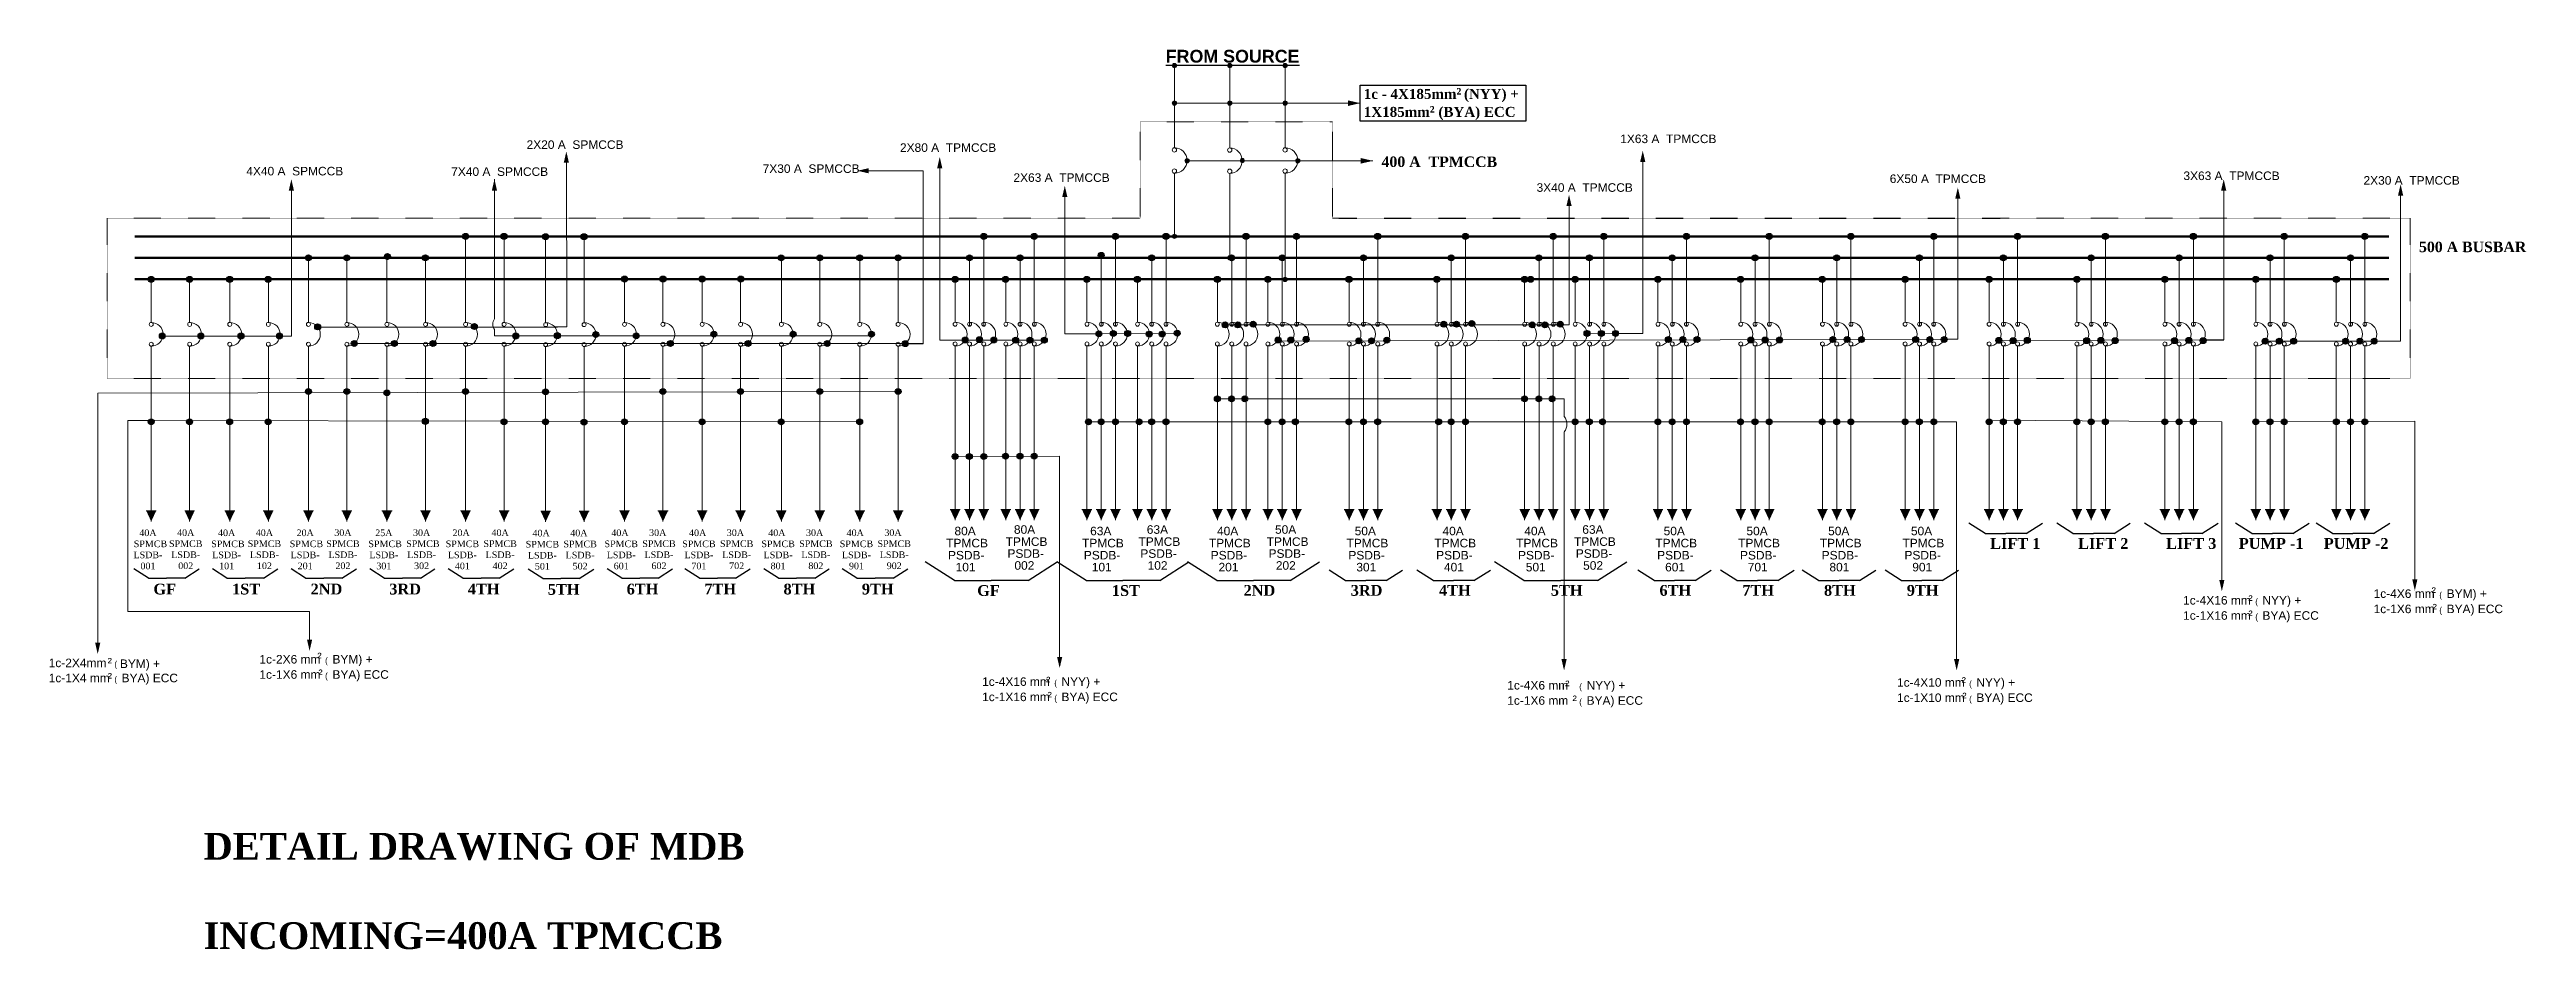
# Model space of a CAD drawing. Header units: inches. Extents: x -12 to 20935469, y -1604 to 24729220.
# Drawn here: x 20833012 to 20834508, y 24642008 to 24642551 of the extents above; entities that cross this region are included whole.
import ezdxf

# ---------------------------------------------------------------- set-up
doc = ezdxf.new("R2010")
doc.units = ezdxf.units.IN
doc.header["$LTSCALE"] = 0.03
doc.header["$MEASUREMENT"] = 0
doc.header["$PDMODE"] = 32
doc.header["$PDSIZE"] = 15
for name, pattern in [('DASHDOT', [1, 0.5, -0.25, 0, -0.25]), ('DASHDOTX2', [2, 1, -0.5, 0, -0.5]), ('DOT', [0.25, 0, -0.25])]:
    doc.linetypes.add(name, pattern=pattern)
for name, color, linetype in [('AC TEXT', 151, 'DOT'), ('FDB', 5, 'Continuous'), ('GUTLI', 7, 'Continuous'), ('H', 154, 'Continuous'), ('QP TEX', 7, 'Continuous'), ('TEXT', 7, 'Continuous')]:
    doc.layers.add(name, color=color, linetype=linetype)
for name, color, linetype, lineweight in [('CIRCUIT', 7, 'Continuous', 0), ('CKT-CABLE', 3, 'Continuous', 9), ('ELECT', 8, 'Continuous', 0), ('Hatch', 253, 'Continuous', 15), ('Power pts', 6, 'DASHDOTX2', 25), ('SB', 1, 'DASHDOT', 30)]:
    doc.layers.add(name, color=color, linetype=linetype, lineweight=lineweight)
doc.styles.add('MtXpl_MS_Shell_Dlg_2', font='')
doc.styles.add('MtXpl_Swis721_Lt_BT', font='swissl.ttf')
doc.styles.get("Standard").update_dxf_attribs({"font": 'timesbd.ttf'})
doc.styles.get('MtXpl_MS_Shell_Dlg_2').set_extended_font_data('MS Shell Dlg 2')
doc.dimstyles.new('arch grid', dxfattribs={"dimtxt": 250, "dimasz": 100, "dimexe": 10, "dimexo": 10, "dimgap": 0.09, "dimtad": 0, "dimdec": 0, "dimzin": 0, "dimdsep": 46, "dimtxsty": 'Standard', "dimblk": 'DOT', "dimcen": 50, "dimdle": 50, "dimclrd": 256, "dimclre": 256, "dimadec": 0, "dimazin": 0, "dimtfac": 1, "dimtdec": 0, "dimtofl": 0, "dimtmove": 0, "dimatfit": 3, "dimldrblk": 'DOT', "dimfxl": 200, "dimfxlon": 1, "dimtolj": 1, "dimtzin": 0, "dimlwd": -1, "dimlwe": -1, "dimarcsym": 1})

msp = doc.modelspace()

# ---------------------------------------------------------------- texts
at = {"layer": 'FDB', "color": 3, "insert": (20833686.2, 24642550.9), "char_height": 7.712, "width": 345.436, "attachment_point": 1}
msp.add_mtext('{\\fArial|b1|i0|c0|p34;\\LFROM SOURCE}', dxfattribs=at)
at = {"layer": 'TEXT', "style": 'MtXpl_Swis721_Lt_BT'}
for s, p in [('1X63 A  TPMCCB', (20833960.6, 24642494.6)), ('2X20 A  SPMCCB', (20833300.4, 24642491.1)), ('2X80 A  TPMCCB', (20833525.8, 24642489.3)), ('4X40 A  SPMCCB', (20833131.2, 24642475.1)), ('7X40 A  SPMCCB', (20833254.9, 24642474.8)), ('7X30 A  SPMCCB', (20833442.9, 24642476.6)), ('2X63 A  TPMCCB', (20833594.3, 24642471.2)), ('3X40 A  TPMCCB', (20833910.1, 24642465.2)), ('6X50 A  TPMCCB', (20834123.3, 24642470.5)), ('3X63 A  TPMCCB', (20834300.6, 24642472.3)), ('2X30 A  TPMCCB', (20834409.3, 24642469.5))]:
    msp.add_text(s, height=5.162, dxfattribs=at).set_placement(p)
at = {"layer": 'TEXT', "color": 0}
for s, height, style, p in [('80A', 5.16, 'MtXpl_Swis721_Lt_BT', (20833558.7, 24642257.9)), ('80A', 5.16, 'MtXpl_Swis721_Lt_BT', (20833594.6, 24642258.8)), ('63A', 5.16, 'MtXpl_Swis721_Lt_BT', (20833640.6, 24642257.9)), ('63A', 5.16, 'MtXpl_Swis721_Lt_BT', (20833674.8, 24642258.8)), ('40A', 5.16, 'MtXpl_Swis721_Lt_BT', (20833717.2, 24642257.9)), ('50A', 5.16, 'MtXpl_Swis721_Lt_BT', (20833752.2, 24642258.8)), ('50A', 5.16, 'MtXpl_Swis721_Lt_BT', (20833800.3, 24642257.9)), ('40A', 5.16, 'MtXpl_Swis721_Lt_BT', (20833853.3, 24642257.9)), ('40A', 5.16, 'MtXpl_Swis721_Lt_BT', (20833902.7, 24642257.9)), ('63A', 5.16, 'MtXpl_Swis721_Lt_BT', (20833937.7, 24642258.8)), ('50A', 5.16, 'MtXpl_Swis721_Lt_BT', (20833986.8, 24642257.9)), ('50A', 5.16, 'MtXpl_Swis721_Lt_BT', (20834036.8, 24642257.9)), ('50A', 5.16, 'MtXpl_Swis721_Lt_BT', (20834086.1, 24642257.9)), ('50A', 5.16, 'MtXpl_Swis721_Lt_BT', (20834136.1, 24642257.9)), ('TPMCB', 5.16, 'MtXpl_Swis721_Lt_BT', (20833553.7, 24642250.6)), ('PSDB-', 5.16, 'MtXpl_Swis721_Lt_BT', (20833554.8, 24642243.3)), ('TPMCB', 5.16, 'MtXpl_Swis721_Lt_BT', (20833589.6, 24642251.5)), ('PSDB-', 5.16, 'MtXpl_Swis721_Lt_BT', (20833590.7, 24642244.3)), ('TPMCB', 5.16, 'MtXpl_Swis721_Lt_BT', (20833635.7, 24642250.6)), ('PSDB-', 5.16, 'MtXpl_Swis721_Lt_BT', (20833636.8, 24642243.3)), ('TPMCB', 5.16, 'MtXpl_Swis721_Lt_BT', (20833669.8, 24642251.5)), ('PSDB-', 5.16, 'MtXpl_Swis721_Lt_BT', (20833670.9, 24642244.3)), ('TPMCB', 5.16, 'MtXpl_Swis721_Lt_BT', (20833712.3, 24642250.6)), ('PSDB-', 5.16, 'MtXpl_Swis721_Lt_BT', (20833713.4, 24642243.3)), ('TPMCB', 5.16, 'MtXpl_Swis721_Lt_BT', (20833747.2, 24642251.5)), ('PSDB-', 5.16, 'MtXpl_Swis721_Lt_BT', (20833748.3, 24642244.3)), ('TPMCB', 5.16, 'MtXpl_Swis721_Lt_BT', (20833795.4, 24642250.6)), ('PSDB-', 5.16, 'MtXpl_Swis721_Lt_BT', (20833796.5, 24642243.3)), ('TPMCB', 5.16, 'MtXpl_Swis721_Lt_BT', (20833848.4, 24642250.6)), ('PSDB-', 5.16, 'MtXpl_Swis721_Lt_BT', (20833849.5, 24642243.3)), ('TPMCB', 5.16, 'MtXpl_Swis721_Lt_BT', (20833897.8, 24642250.6)), ('PSDB-', 5.16, 'MtXpl_Swis721_Lt_BT', (20833898.9, 24642243.3)), ('TPMCB', 5.16, 'MtXpl_Swis721_Lt_BT', (20833932.7, 24642251.5)), ('PSDB-', 5.16, 'MtXpl_Swis721_Lt_BT', (20833933.8, 24642244.3)), ('TPMCB', 5.16, 'MtXpl_Swis721_Lt_BT', (20833981.8, 24642250.6)), ('PSDB-', 5.16, 'MtXpl_Swis721_Lt_BT', (20833982.9, 24642243.3)), ('TPMCB', 5.16, 'MtXpl_Swis721_Lt_BT', (20834031.8, 24642250.6)), ('PSDB-', 5.16, 'MtXpl_Swis721_Lt_BT', (20834032.9, 24642243.3)), ('TPMCB', 5.16, 'MtXpl_Swis721_Lt_BT', (20834081.1, 24642250.6)), ('PSDB-', 5.16, 'MtXpl_Swis721_Lt_BT', (20834082.2, 24642243.3)), ('TPMCB', 5.16, 'MtXpl_Swis721_Lt_BT', (20834131, 24642250.6)), ('PSDB-', 5.16, 'MtXpl_Swis721_Lt_BT', (20834132.2, 24642243.3)), ('101', 5.16, 'MtXpl_Swis721_Lt_BT', (20833559.4, 24642236.1)), ('002', 5.16, 'MtXpl_Swis721_Lt_BT', (20833594.9, 24642237.1)), ('101', 5.16, 'MtXpl_Swis721_Lt_BT', (20833641.6, 24642236.1)), ('102', 5.16, 'MtXpl_Swis721_Lt_BT', (20833675.3, 24642237.1)), ('201', 5.16, 'MtXpl_Swis721_Lt_BT', (20833718.1, 24642236.1)), ('202', 5.16, 'MtXpl_Swis721_Lt_BT', (20833752.7, 24642237.1)), ('301', 5.16, 'MtXpl_Swis721_Lt_BT', (20833801.3, 24642236.1)), ('401', 5.16, 'MtXpl_Swis721_Lt_BT', (20833854.2, 24642236.1)), ('501', 5.16, 'MtXpl_Swis721_Lt_BT', (20833903.6, 24642236.1)), ('502', 5.16, 'MtXpl_Swis721_Lt_BT', (20833938.2, 24642237.1)), ('601', 5.16, 'MtXpl_Swis721_Lt_BT', (20833987.7, 24642236.1)), ('701', 5.16, 'MtXpl_Swis721_Lt_BT', (20834037.6, 24642236.1)), ('801', 5.16, 'MtXpl_Swis721_Lt_BT', (20834086.9, 24642236.1)), ('901', 5.16, 'MtXpl_Swis721_Lt_BT', (20834136.9, 24642236.1)), ('1c-4X16 mm', 5.16, 'MtXpl_Swis721_Lt_BT', (20834300.4, 24642216.1)), ('²', 5.59, 'MtXpl_Swis721_Lt_BT', (20834339.8, 24642216.1)), (' (', 3.66, 'MtXpl_MS_Shell_Dlg_2', (20834342.6, 24642216.1)), ('NYY) +', 5.16, 'MtXpl_Swis721_Lt_BT', (20834348.3, 24642216.1)), ('1c-4X6 mm', 5.16, 'MtXpl_Swis721_Lt_BT', (20834415.4, 24642220.1)), ('1c-1X6 mm', 5.16, 'MtXpl_Swis721_Lt_BT', (20834415.4, 24642210.9)), ('²', 5.59, 'MtXpl_Swis721_Lt_BT', (20834450.4, 24642220.9)), ('²', 5.59, 'MtXpl_Swis721_Lt_BT', (20834451, 24642210.9)), (' (', 3.66, 'MtXpl_MS_Shell_Dlg_2', (20834453.7, 24642220.1)), (' (', 3.66, 'MtXpl_MS_Shell_Dlg_2', (20834453.7, 24642210.9)), ('BYM) +', 5.16, 'MtXpl_Swis721_Lt_BT', (20834459.5, 24642220.1)), ('BYA) ECC', 5.16, 'MtXpl_Swis721_Lt_BT', (20834459.5, 24642210.9)), ('1c-1X16 mm', 5.16, 'MtXpl_Swis721_Lt_BT', (20834300.4, 24642206.9)), ('²', 5.59, 'MtXpl_Swis721_Lt_BT', (20834339.8, 24642206.9)), (' (', 3.66, 'MtXpl_MS_Shell_Dlg_2', (20834342.6, 24642206.9)), ('BYA) ECC', 5.16, 'MtXpl_Swis721_Lt_BT', (20834348.3, 24642206.9)), ('²', 5.59, 'MtXpl_Swis721_Lt_BT', (20833047.5, 24642178.3)), ('1c-2X6 mm', 5.16, 'MtXpl_Swis721_Lt_BT', (20833139.1, 24642180.5)), ('²', 5.59, 'MtXpl_Swis721_Lt_BT', (20833174.1, 24642181.4)), (' (', 3.66, 'MtXpl_MS_Shell_Dlg_2', (20833177.4, 24642180.5)), ('BYM) +', 5.16, 'MtXpl_Swis721_Lt_BT', (20833183.2, 24642180.5)), ('1c-2X4mm', 5.16, 'MtXpl_Swis721_Lt_BT', (20833011.9, 24642178.3)), ('1c-1X4 mm', 5.16, 'MtXpl_Swis721_Lt_BT', (20833011.9, 24642169.2)), ('²', 5.59, 'MtXpl_Swis721_Lt_BT', (20833047.5, 24642169.2)), (' (', 3.66, 'MtXpl_MS_Shell_Dlg_2', (20833050.2, 24642178.3)), (' (', 3.66, 'MtXpl_MS_Shell_Dlg_2', (20833050.2, 24642169.2)), ('BYM) +', 5.16, 'MtXpl_Swis721_Lt_BT', (20833054.9, 24642177.8)), ('BYA) ECC', 5.16, 'MtXpl_Swis721_Lt_BT', (20833055.9, 24642169.2)), ('1c-1X6 mm', 5.16, 'MtXpl_Swis721_Lt_BT', (20833139.1, 24642171.3)), ('²', 5.59, 'MtXpl_Swis721_Lt_BT', (20833174.7, 24642171.3)), (' (', 3.66, 'MtXpl_MS_Shell_Dlg_2', (20833177.4, 24642171.3)), ('BYA) ECC', 5.16, 'MtXpl_Swis721_Lt_BT', (20833183.2, 24642171.3)), ('1c-4X16 mm', 5.16, 'MtXpl_Swis721_Lt_BT', (20833575.4, 24642167)), ('²', 5.59, 'MtXpl_Swis721_Lt_BT', (20833614, 24642166.9)), (' (', 3.66, 'MtXpl_MS_Shell_Dlg_2', (20833617.6, 24642167)), ('NYY) +', 5.16, 'MtXpl_Swis721_Lt_BT', (20833623.3, 24642167)), ('1c-4X6 mm', 5.16, 'MtXpl_Swis721_Lt_BT', (20833892.4, 24642164.8)), ('²', 5.59, 'MtXpl_Swis721_Lt_BT', (20833927.4, 24642164.6)), ('NYY) +', 5.16, 'MtXpl_Swis721_Lt_BT', (20833940.3, 24642164.8)), ('1c-4X10 mm', 5.16, 'MtXpl_Swis721_Lt_BT', (20834127.7, 24642166.5)), ('²', 5.59, 'MtXpl_Swis721_Lt_BT', (20834166.7, 24642166.7)), (' (', 3.66, 'MtXpl_MS_Shell_Dlg_2', (20834169.9, 24642166.5)), ('NYY) +', 5.16, 'MtXpl_Swis721_Lt_BT', (20834175.6, 24642166.5)), ('1c-1X16 mm', 5.16, 'MtXpl_Swis721_Lt_BT', (20833575.4, 24642157.8)), ('²', 5.59, 'MtXpl_Swis721_Lt_BT', (20833614.9, 24642157.8)), (' (', 3.66, 'MtXpl_MS_Shell_Dlg_2', (20833617.6, 24642157.8)), ('BYA) ECC', 5.16, 'MtXpl_Swis721_Lt_BT', (20833623.3, 24642157.8)), ('1c-1X6 mm', 5.16, 'MtXpl_Swis721_Lt_BT', (20833892.4, 24642155.6)), ('²', 5.59, 'MtXpl_Swis721_Lt_BT', (20833931.8, 24642155.6)), (' (', 3.66, 'MtXpl_MS_Shell_Dlg_2', (20833934.5, 24642164.8)), (' (', 3.66, 'MtXpl_MS_Shell_Dlg_2', (20833934.5, 24642155.6)), ('BYA) ECC', 5.16, 'MtXpl_Swis721_Lt_BT', (20833940.3, 24642155.6)), ('1c-1X10 mm', 5.16, 'MtXpl_Swis721_Lt_BT', (20834127.7, 24642157.3)), ('²', 5.59, 'MtXpl_Swis721_Lt_BT', (20834167.1, 24642157.3)), (' (', 3.66, 'MtXpl_MS_Shell_Dlg_2', (20834169.9, 24642157.3)), ('BYA) ECC', 5.16, 'MtXpl_Swis721_Lt_BT', (20834175.6, 24642157.3))]:
    msp.add_text(s, height=height, dxfattribs=dict(at, style=style)).set_placement(p)
at = {"layer": 'TEXT'}
for s, p in [('LIFT 1', (20834183.9, 24642249.7)), ('LIFT 2', (20834237, 24642249.7)), ('LIFT 3', (20834290.1, 24642249.7)), ('PUMP -1', (20834334, 24642249.7)), ('PUMP -2', (20834385.3, 24642249.7)), ('GF', (20833572.4, 24642221.3)), ('1ST', (20833653.7, 24642221.3)), ('2ND', (20833733.2, 24642221.4)), ('3RD', (20833797.9, 24642221.4)), ('4TH', (20833851.2, 24642221.4)), ('5TH', (20833918.7, 24642221.4)), ('6TH', (20833984.3, 24642221.4)), ('7TH', (20834034.3, 24642221.4)), ('8TH', (20834083.6, 24642221.4)), ('9TH', (20834133.6, 24642221.4))]:
    msp.add_text(s, height=6.52, dxfattribs=at).set_placement(p)
at = {"layer": 'TEXT', "color": 0, "insert": (20833805.8, 24642527.8), "char_height": 6.009, "width": 271.059, "attachment_point": 1}
msp.add_mtext('1c - 4X185mm{\\H1.0833x;²\\fMS Shell Dlg 2|b0|i0|c0|p0;\\H0.65385x; }(NYY) +\\P1X185mm{\\H1.0833x;²} (BYA) ECC', dxfattribs=at)
at = {"layer": 'TEXT', "attachment_point": 1}
for s, insert, char_height, width in [('400 A  TPMCCB', (20833816.5, 24642486.5), 6.326, 68793.541), ('500 A BUSBAR', (20834442.8, 24642435.1), 6.326, 68793.541), ('\\pxqc;{\\fTimes New Roman|b0|i0|c0|p18;40A\\P  SPMCB LSDB-\\P001}', (20833059.6, 24642261.4), 4, 24.448), ('\\pxqc;{\\fTimes New Roman|b0|i0|c0|p18;40A \\PSPMCB LSDB-\\P002}', (20833082.4, 24642261.5), 4, 24.448), ('\\pxqc;{\\fTimes New Roman|b0|i0|c0|p18;40A \\P SPMCB LSDB-\\P101}', (20833107.1, 24642261.4), 4, 24.448), ('\\pxqc;{\\fTimes New Roman|b0|i0|c0|p18;40A \\PSPMCB LSDB-\\P102}', (20833129.9, 24642261.5), 4, 24.448), ('\\pxqc;{\\fTimes New Roman|b0|i0|c0|p18;20A \\P SPMCB LSDB-\\P201}', (20833154.5, 24642261.4), 4, 24.448), ('\\pxqc;{\\fTimes New Roman|b0|i0|c0|p18;30A  \\PSPMCB LSDB-\\P202}', (20833177.3, 24642261.5), 4, 24.448), ('\\pxqc;{\\fTimes New Roman|b0|i0|c0|p18;25A \\P SPMCB LSDB-\\P301}', (20833202, 24642261.4), 4, 24.448), ('\\pxqc;{\\fTimes New Roman|b0|i0|c0|p18;30A\\P SPMCB LSDB-\\P302}', (20833224.8, 24642261.5), 4, 24.448), ('\\pxqc;{\\fTimes New Roman|b0|i0|c0|p18;20A  SPMCB LSDB-\\P401}', (20833249.4, 24642261.4), 4, 24.448), ('\\pxqc;{\\fTimes New Roman|b0|i0|c0|p18;40A\\PSPMCB LSDB-\\P402}', (20833272.2, 24642261.5), 4, 24.448), ('\\pxqc;{\\fTimes New Roman|b0|i0|c0|p18;40A  SPMCB LSDB-\\P501}', (20833297.7, 24642261.2), 4, 24.448), ('\\pxqc;{\\fTimes New Roman|b0|i0|c0|p18;40A  SPMCB LSDB-\\P502}', (20833320.5, 24642261.3), 4, 24.448), ('\\pxqc;{\\fTimes New Roman|b0|i0|c0|p18;40A  SPMCB LSDB-\\P601}', (20833345.3, 24642261.4), 4, 24.448), ('\\pxqc;{\\fTimes New Roman|b0|i0|c0|p18;30A  SPMCB LSDB-\\P602}', (20833368.1, 24642261.5), 4, 24.448), ('\\pxqc;{\\fTimes New Roman|b0|i0|c0|p18;40A  SPMCB LSDB-\\P701}', (20833392.2, 24642261.4), 4, 24.448), ('\\pxqc;{\\fTimes New Roman|b0|i0|c0|p18;30A  SPMCB LSDB-\\P702}', (20833415, 24642261.5), 4, 24.448), ('\\pxqc;{\\fTimes New Roman|b0|i0|c0|p18;40A  SPMCB LSDB-\\P801}', (20833440, 24642261.4), 4, 24.448), ('\\pxqc;{\\fTimes New Roman|b0|i0|c0|p18;30A  SPMCB LSDB-\\P802}', (20833462.8, 24642261.5), 4, 24.448), ('\\pxqc;{\\fTimes New Roman|b0|i0|c0|p18;40A  SPMCB LSDB-\\P901}', (20833487.3, 24642261.4), 4, 24.448), ('\\pxqc;{\\fTimes New Roman|b0|i0|c0|p18;30A  SPMCB LSDB-\\P902}', (20833510.1, 24642261.5), 4, 24.448), ('GF', (20833075.1, 24642228.7), 6.52, 29.336), ('1ST', (20833122.6, 24642228.7), 6.52, 29.336), ('2ND', (20833170, 24642228.7), 6.52, 29.336), ('3RD', (20833217.5, 24642228.7), 6.52, 29.336), ('4TH', (20833264.9, 24642228.7), 6.52, 29.336), ('6TH', (20833360.8, 24642228.7), 6.52, 29.336), ('7TH', (20833407.7, 24642228.7), 6.52, 29.336), ('8TH', (20833455.5, 24642228.7), 6.52, 29.336), ('9TH', (20833502.8, 24642228.7), 6.52, 29.336), ('5TH', (20833313.2, 24642228.5), 6.52, 29.336), ('{\\H3.75x;DETAIL DRAWING OF MDB\\P\\PINCOMING=400A TPMCCB}\\P                    ', (20833105.4, 24642078.3), 4.314, 360.127)]:
    msp.add_mtext(s, dxfattribs=dict(at, insert=insert, char_height=char_height, width=width))

# ---------------------------------------------------------------- blocks, each defined once
blk = doc.blocks.new('GUTLI')
at = {"layer": 'GUTLI', "transparency": 33554687}
h = blk.add_hatch(color=256, dxfattribs=at)
h.dxf.hatch_style = 1
h.paths.add_polyline_path([(-8533.5, -5695.1, 1), (-8530.2, -5695.1, 1)])
at = {"layer": 'GUTLI'}
blk.add_circle((-8531.9, -5695.1), 1.65, dxfattribs=at)
blk = doc.blocks.new('circle')
at = {"layer": 'H'}
h = blk.add_hatch(color=256, dxfattribs=at)
h.dxf.hatch_style = 1
h.paths.add_polyline_path([(20826700.3, 24643785.82, 1), (20826698.81, 24643785.82, 1)])
at = {"layer": 'CIRCUIT'}
blk.add_circle((20826699.55, 24643785.82), 0.744, dxfattribs=at)
blk = doc.blocks.new('_Oblique')
at = {"color": 0, "linetype": 'ByBlock', "lineweight": -2}
blk.add_line((-0.5, -0.5), (0.5, 0.5), dxfattribs=at)
blk = doc.blocks.new('*D363')
at = {"ltscale": 50, "transparency": 16777216}
for p, q in [((3479.2, 24649574.1), (3479.2, 24649400.8)), ((3479.4, 24649524.1), (3469.2, 24649524.1)), ((3479.4, 24649400.8), (3469.2, 24649400.8)), ((3479.2, 24649400.8), (3479.2, 8350.7))]:
    blk.add_line(p, q, dxfattribs=at)
at = {"layer": 'Defpoints', "color": 0, "ltscale": 50, "transparency": 16777216}
for p in [(20846678.2, 24649524.1), (3479.2, 24649400.8), (20846678.2, 24649400.8)]:
    blk.add_point(p, dxfattribs=at)
at = {"ltscale": 50, "transparency": 16777216, "xscale": 100, "yscale": 100, "zscale": 100}
for p, rotation in [((3479.2, 24649524.1), 90), ((3479.2, 24649400.8), 270)]:
    blk.add_blockref('_Oblique', p, dxfattribs=dict(at, rotation=rotation))
at = {"color": 0, "ltscale": 50, "transparency": 16777216, "insert": (3479.2, 3397.6), "char_height": 250, "attachment_point": 5, "rotation": 90}
blk.add_mtext('\\A1;{\\H8.57143x;300mm}', dxfattribs=at)
blk = doc.blocks.new('_Dot')
at = {"color": 0, "linetype": 'ByBlock', "lineweight": -2}
blk.add_line((-0.5, 0), (-1, 0), dxfattribs=at)
at = {"color": 0, "linetype": 'ByBlock', "const_width": 0.5}
blk.add_lwpolyline([(-0.25, 0, 1), (0.25, 0, 1)], format="xyb", close=True, dxfattribs=at)

# ---------------------------------------------------------------- dimensions: what is measured, and where the dimension line sits
at = {"ltscale": 50}
dim = msp.add_linear_dim(base=(3479.2, 24649400.8), p1=(20846678.2, 24649524.1), p2=(20846678.2, 24649400.8), angle=90, text='{\\H8.57143x;300mm}', dimstyle='arch grid', override={"dimblk1": 'Oblique', "dimblk2": 'Oblique', "dimsah": 1, "dimfxl": 0.18}, dxfattribs=at)
dim.commit()
dim.dimension.update_dxf_attribs({"geometry": '*D363', "text_midpoint": (3479.2, 3397.6), "dimtype": 160})

# ---------------------------------------------------------------- hatches: boundary and pattern name
at = {"layer": 'CIRCUIT'}
h = msp.add_hatch(color=256, dxfattribs=at)
h.dxf.hatch_style = 1
h.paths.add_polyline_path([(20833559.1, 24642273.5), (20833556.1, 24642273.5), (20833559.1, 24642267)])
h.paths.add_polyline_path([(20833562.2, 24642273.5), (20833559.1, 24642273.5), (20833559.1, 24642267)])
h = msp.add_hatch(color=256, dxfattribs=at)
h.dxf.hatch_style = 1
h.paths.add_polyline_path([(20833567.8, 24642273.5), (20833564.8, 24642273.5), (20833567.8, 24642267)])
h.paths.add_polyline_path([(20833570.8, 24642273.5), (20833567.8, 24642273.5), (20833567.8, 24642267)])
h = msp.add_hatch(color=256, dxfattribs=at)
h.dxf.hatch_style = 1
h.paths.add_polyline_path([(20833576.4, 24642273.5), (20833573.4, 24642273.5), (20833576.4, 24642267)])
h.paths.add_polyline_path([(20833579.4, 24642273.5), (20833576.4, 24642273.5), (20833576.4, 24642267)])
h = msp.add_hatch(color=256, dxfattribs=at)
h.dxf.hatch_style = 1
h.paths.add_polyline_path([(20833589.7, 24642273.5), (20833586.6, 24642273.5), (20833589.7, 24642267)])
h.paths.add_polyline_path([(20833592.7, 24642273.5), (20833589.7, 24642273.5), (20833589.7, 24642267)])
h = msp.add_hatch(color=256, dxfattribs=at)
h.dxf.hatch_style = 1
h.paths.add_polyline_path([(20833598.3, 24642273.5), (20833595.3, 24642273.5), (20833598.3, 24642267)])
h.paths.add_polyline_path([(20833601.3, 24642273.5), (20833598.3, 24642273.5), (20833598.3, 24642267)])
h = msp.add_hatch(color=256, dxfattribs=at)
h.dxf.hatch_style = 1
h.paths.add_polyline_path([(20833606.9, 24642273.5), (20833603.9, 24642273.5), (20833606.9, 24642267)])
h.paths.add_polyline_path([(20833609.9, 24642273.5), (20833606.9, 24642273.5), (20833606.9, 24642267)])
h = msp.add_hatch(color=256, dxfattribs=at)
h.dxf.hatch_style = 1
h.paths.add_polyline_path([(20833638.7, 24642273.5), (20833635.6, 24642273.5), (20833638.7, 24642267)])
h.paths.add_polyline_path([(20833641.7, 24642273.5), (20833638.7, 24642273.5), (20833638.7, 24642267)])
h = msp.add_hatch(color=256, dxfattribs=at)
h.dxf.hatch_style = 1
h.paths.add_polyline_path([(20833647.3, 24642273.5), (20833644.3, 24642273.5), (20833647.3, 24642267)])
h.paths.add_polyline_path([(20833650.3, 24642273.5), (20833647.3, 24642273.5), (20833647.3, 24642267)])
h = msp.add_hatch(color=256, dxfattribs=at)
h.dxf.hatch_style = 1
h.paths.add_polyline_path([(20833655.9, 24642273.5), (20833652.9, 24642273.5), (20833655.9, 24642267)])
h.paths.add_polyline_path([(20833658.9, 24642273.5), (20833655.9, 24642273.5), (20833655.9, 24642267)])
h = msp.add_hatch(color=256, dxfattribs=at)
h.dxf.hatch_style = 1
h.paths.add_polyline_path([(20833669.2, 24642273.5), (20833666.1, 24642273.5), (20833669.2, 24642267)])
h.paths.add_polyline_path([(20833672.2, 24642273.5), (20833669.2, 24642273.5), (20833669.2, 24642267)])
h = msp.add_hatch(color=256, dxfattribs=at)
h.dxf.hatch_style = 1
h.paths.add_polyline_path([(20833677.8, 24642273.5), (20833674.8, 24642273.5), (20833677.8, 24642267)])
h.paths.add_polyline_path([(20833680.8, 24642273.5), (20833677.8, 24642273.5), (20833677.8, 24642267)])
h = msp.add_hatch(color=256, dxfattribs=at)
h.dxf.hatch_style = 1
h.paths.add_polyline_path([(20833686.4, 24642273.5), (20833683.4, 24642273.5), (20833686.4, 24642267)])
h.paths.add_polyline_path([(20833689.4, 24642273.5), (20833686.4, 24642273.5), (20833686.4, 24642267)])
h = msp.add_hatch(color=256, dxfattribs=at)
h.dxf.hatch_style = 1
h.paths.add_polyline_path([(20833717.4, 24642273.5), (20833714.4, 24642273.5), (20833717.4, 24642267)])
h.paths.add_polyline_path([(20833720.5, 24642273.5), (20833717.4, 24642273.5), (20833717.4, 24642267)])
h = msp.add_hatch(color=256, dxfattribs=at)
h.dxf.hatch_style = 1
h.paths.add_polyline_path([(20833726.1, 24642273.5), (20833723.1, 24642273.5), (20833726.1, 24642267)])
h.paths.add_polyline_path([(20833729.1, 24642273.5), (20833726.1, 24642273.5), (20833726.1, 24642267)])
h = msp.add_hatch(color=256, dxfattribs=at)
h.dxf.hatch_style = 1
h.paths.add_polyline_path([(20833734.7, 24642273.5), (20833731.7, 24642273.5), (20833734.7, 24642267)])
h.paths.add_polyline_path([(20833737.7, 24642273.5), (20833734.7, 24642273.5), (20833734.7, 24642267)])
h = msp.add_hatch(color=256, dxfattribs=at)
h.dxf.hatch_style = 1
h.paths.add_polyline_path([(20833747.9, 24642273.5), (20833744.9, 24642273.5), (20833747.9, 24642267)])
h.paths.add_polyline_path([(20833751, 24642273.5), (20833747.9, 24642273.5), (20833747.9, 24642267)])
h = msp.add_hatch(color=256, dxfattribs=at)
h.dxf.hatch_style = 1
h.paths.add_polyline_path([(20833756.6, 24642273.5), (20833753.6, 24642273.5), (20833756.6, 24642267)])
h.paths.add_polyline_path([(20833759.6, 24642273.5), (20833756.6, 24642273.5), (20833756.6, 24642267)])
h = msp.add_hatch(color=256, dxfattribs=at)
h.dxf.hatch_style = 1
h.paths.add_polyline_path([(20833765.2, 24642273.5), (20833762.2, 24642273.5), (20833765.2, 24642267)])
h.paths.add_polyline_path([(20833768.2, 24642273.5), (20833765.2, 24642273.5), (20833765.2, 24642267)])
h = msp.add_hatch(color=256, dxfattribs=at)
h.dxf.hatch_style = 1
h.paths.add_polyline_path([(20833797, 24642273.5), (20833793.9, 24642273.5), (20833797, 24642267)])
h.paths.add_polyline_path([(20833800, 24642273.5), (20833797, 24642273.5), (20833797, 24642267)])
h = msp.add_hatch(color=256, dxfattribs=at)
h.dxf.hatch_style = 1
h.paths.add_polyline_path([(20833805.6, 24642273.5), (20833802.6, 24642273.5), (20833805.6, 24642267)])
h.paths.add_polyline_path([(20833808.6, 24642273.5), (20833805.6, 24642273.5), (20833805.6, 24642267)])
h = msp.add_hatch(color=256, dxfattribs=at)
h.dxf.hatch_style = 1
h.paths.add_polyline_path([(20833814.2, 24642273.5), (20833811.2, 24642273.5), (20833814.2, 24642267)])
h.paths.add_polyline_path([(20833817.2, 24642273.5), (20833814.2, 24642273.5), (20833814.2, 24642267)])
h = msp.add_hatch(color=256, dxfattribs=at)
h.dxf.hatch_style = 1
h.paths.add_polyline_path([(20833850, 24642273.5), (20833846.9, 24642273.5), (20833850, 24642267)])
h.paths.add_polyline_path([(20833853, 24642273.5), (20833850, 24642273.5), (20833850, 24642267)])
h = msp.add_hatch(color=256, dxfattribs=at)
h.dxf.hatch_style = 1
h.paths.add_polyline_path([(20833858.6, 24642273.5), (20833855.6, 24642273.5), (20833858.6, 24642267)])
h.paths.add_polyline_path([(20833861.6, 24642273.5), (20833858.6, 24642273.5), (20833858.6, 24642267)])
h = msp.add_hatch(color=256, dxfattribs=at)
h.dxf.hatch_style = 1
h.paths.add_polyline_path([(20833867.2, 24642273.5), (20833864.2, 24642273.5), (20833867.2, 24642267)])
h.paths.add_polyline_path([(20833870.2, 24642273.5), (20833867.2, 24642273.5), (20833867.2, 24642267)])
h = msp.add_hatch(color=256, dxfattribs=at)
h.dxf.hatch_style = 1
h.paths.add_polyline_path([(20833902.9, 24642273.5), (20833899.9, 24642273.5), (20833902.9, 24642267)])
h.paths.add_polyline_path([(20833906, 24642273.5), (20833902.9, 24642273.5), (20833902.9, 24642267)])
h = msp.add_hatch(color=256, dxfattribs=at)
h.dxf.hatch_style = 1
h.paths.add_polyline_path([(20833911.6, 24642273.5), (20833908.5, 24642273.5), (20833911.6, 24642267)])
h.paths.add_polyline_path([(20833914.6, 24642273.5), (20833911.6, 24642273.5), (20833911.6, 24642267)])
h = msp.add_hatch(color=256, dxfattribs=at)
h.dxf.hatch_style = 1
h.paths.add_polyline_path([(20833920.2, 24642273.5), (20833917.2, 24642273.5), (20833920.2, 24642267)])
h.paths.add_polyline_path([(20833923.2, 24642273.5), (20833920.2, 24642273.5), (20833920.2, 24642267)])
h = msp.add_hatch(color=256, dxfattribs=at)
h.dxf.hatch_style = 1
h.paths.add_polyline_path([(20833933.4, 24642273.5), (20833930.4, 24642273.5), (20833933.4, 24642267)])
h.paths.add_polyline_path([(20833936.5, 24642273.5), (20833933.4, 24642273.5), (20833933.4, 24642267)])
h = msp.add_hatch(color=256, dxfattribs=at)
h.dxf.hatch_style = 1
h.paths.add_polyline_path([(20833942.1, 24642273.5), (20833939.1, 24642273.5), (20833942.1, 24642267)])
h.paths.add_polyline_path([(20833945.1, 24642273.5), (20833942.1, 24642273.5), (20833942.1, 24642267)])
h = msp.add_hatch(color=256, dxfattribs=at)
h.dxf.hatch_style = 1
h.paths.add_polyline_path([(20833950.7, 24642273.5), (20833947.7, 24642273.5), (20833950.7, 24642267)])
h.paths.add_polyline_path([(20833953.7, 24642273.5), (20833950.7, 24642273.5), (20833950.7, 24642267)])
h = msp.add_hatch(color=256, dxfattribs=at)
h.dxf.hatch_style = 1
h.paths.add_polyline_path([(20833983.4, 24642273.5), (20833980.4, 24642273.5), (20833983.4, 24642267)])
h.paths.add_polyline_path([(20833986.4, 24642273.5), (20833983.4, 24642273.5), (20833983.4, 24642267)])
h = msp.add_hatch(color=256, dxfattribs=at)
h.dxf.hatch_style = 1
h.paths.add_polyline_path([(20833992, 24642273.5), (20833989, 24642273.5), (20833992, 24642267)])
h.paths.add_polyline_path([(20833995, 24642273.5), (20833992, 24642273.5), (20833992, 24642267)])
h = msp.add_hatch(color=256, dxfattribs=at)
h.dxf.hatch_style = 1
h.paths.add_polyline_path([(20834000.6, 24642273.5), (20833997.6, 24642273.5), (20834000.6, 24642267)])
h.paths.add_polyline_path([(20834003.7, 24642273.5), (20834000.6, 24642273.5), (20834000.6, 24642267)])
h = msp.add_hatch(color=256, dxfattribs=at)
h.dxf.hatch_style = 1
h.paths.add_polyline_path([(20834033.4, 24642273.5), (20834030.3, 24642273.5), (20834033.4, 24642267)])
h.paths.add_polyline_path([(20834036.4, 24642273.5), (20834033.4, 24642273.5), (20834033.4, 24642267)])
h = msp.add_hatch(color=256, dxfattribs=at)
h.dxf.hatch_style = 1
h.paths.add_polyline_path([(20834042, 24642273.5), (20834039, 24642273.5), (20834042, 24642267)])
h.paths.add_polyline_path([(20834045, 24642273.5), (20834042, 24642273.5), (20834042, 24642267)])
h = msp.add_hatch(color=256, dxfattribs=at)
h.dxf.hatch_style = 1
h.paths.add_polyline_path([(20834050.6, 24642273.5), (20834047.6, 24642273.5), (20834050.6, 24642267)])
h.paths.add_polyline_path([(20834053.6, 24642273.5), (20834050.6, 24642273.5), (20834050.6, 24642267)])
h = msp.add_hatch(color=256, dxfattribs=at)
h.dxf.hatch_style = 1
h.paths.add_polyline_path([(20834082.7, 24642273.5), (20834079.6, 24642273.5), (20834082.7, 24642267)])
h.paths.add_polyline_path([(20834085.7, 24642273.5), (20834082.7, 24642273.5), (20834082.7, 24642267)])
h = msp.add_hatch(color=256, dxfattribs=at)
h.dxf.hatch_style = 1
h.paths.add_polyline_path([(20834091.3, 24642273.5), (20834088.3, 24642273.5), (20834091.3, 24642267)])
h.paths.add_polyline_path([(20834094.3, 24642273.5), (20834091.3, 24642273.5), (20834091.3, 24642267)])
h = msp.add_hatch(color=256, dxfattribs=at)
h.dxf.hatch_style = 1
h.paths.add_polyline_path([(20834099.9, 24642273.5), (20834096.9, 24642273.5), (20834099.9, 24642267)])
h.paths.add_polyline_path([(20834102.9, 24642273.5), (20834099.9, 24642273.5), (20834099.9, 24642267)])
h = msp.add_hatch(color=256, dxfattribs=at)
h.dxf.hatch_style = 1
h.paths.add_polyline_path([(20834132.6, 24642273.5), (20834129.6, 24642273.5), (20834132.6, 24642267)])
h.paths.add_polyline_path([(20834135.7, 24642273.5), (20834132.6, 24642273.5), (20834132.6, 24642267)])
h = msp.add_hatch(color=256, dxfattribs=at)
h.dxf.hatch_style = 1
h.paths.add_polyline_path([(20834141.3, 24642273.5), (20834138.2, 24642273.5), (20834141.3, 24642267)])
h.paths.add_polyline_path([(20834144.3, 24642273.5), (20834141.3, 24642273.5), (20834141.3, 24642267)])
h = msp.add_hatch(color=256, dxfattribs=at)
h.dxf.hatch_style = 1
h.paths.add_polyline_path([(20834149.9, 24642273.5), (20834146.9, 24642273.5), (20834149.9, 24642267)])
h.paths.add_polyline_path([(20834152.9, 24642273.5), (20834149.9, 24642273.5), (20834149.9, 24642267)])
h = msp.add_hatch(color=256, dxfattribs=at)
h.dxf.hatch_style = 1
h.paths.add_polyline_path([(20834183.3, 24642273.5), (20834180.3, 24642273.5), (20834183.3, 24642267)])
h.paths.add_polyline_path([(20834186.3, 24642273.5), (20834183.3, 24642273.5), (20834183.3, 24642267)])
h = msp.add_hatch(color=256, dxfattribs=at)
h.dxf.hatch_style = 1
h.paths.add_polyline_path([(20834191.9, 24642273.5), (20834188.9, 24642273.5), (20834191.9, 24642267)])
h.paths.add_polyline_path([(20834194.9, 24642273.5), (20834191.9, 24642273.5), (20834191.9, 24642267)])
h = msp.add_hatch(color=256, dxfattribs=at)
h.dxf.hatch_style = 1
h.paths.add_polyline_path([(20834200.5, 24642273.5), (20834197.5, 24642273.5), (20834200.5, 24642267)])
h.paths.add_polyline_path([(20834203.6, 24642273.5), (20834200.5, 24642273.5), (20834200.5, 24642267)])
h = msp.add_hatch(color=256, dxfattribs=at)
h.dxf.hatch_style = 1
h.paths.add_polyline_path([(20834236.3, 24642273.5), (20834233.3, 24642273.5), (20834236.3, 24642267)])
h.paths.add_polyline_path([(20834239.3, 24642273.5), (20834236.3, 24642273.5), (20834236.3, 24642267)])
h = msp.add_hatch(color=256, dxfattribs=at)
h.dxf.hatch_style = 1
h.paths.add_polyline_path([(20834244.9, 24642273.5), (20834241.9, 24642273.5), (20834244.9, 24642267)])
h.paths.add_polyline_path([(20834247.9, 24642273.5), (20834244.9, 24642273.5), (20834244.9, 24642267)])
h = msp.add_hatch(color=256, dxfattribs=at)
h.dxf.hatch_style = 1
h.paths.add_polyline_path([(20834253.5, 24642273.5), (20834250.5, 24642273.5), (20834253.5, 24642267)])
h.paths.add_polyline_path([(20834256.6, 24642273.5), (20834253.5, 24642273.5), (20834253.5, 24642267)])
h = msp.add_hatch(color=256, dxfattribs=at)
h.dxf.hatch_style = 1
h.paths.add_polyline_path([(20834289.4, 24642273.5), (20834286.4, 24642273.5), (20834289.4, 24642267)])
h.paths.add_polyline_path([(20834292.4, 24642273.5), (20834289.4, 24642273.5), (20834289.4, 24642267)])
h = msp.add_hatch(color=256, dxfattribs=at)
h.dxf.hatch_style = 1
h.paths.add_polyline_path([(20834298, 24642273.5), (20834295, 24642273.5), (20834298, 24642267)])
h.paths.add_polyline_path([(20834301, 24642273.5), (20834298, 24642273.5), (20834298, 24642267)])
h = msp.add_hatch(color=256, dxfattribs=at)
h.dxf.hatch_style = 1
h.paths.add_polyline_path([(20834306.6, 24642273.5), (20834303.6, 24642273.5), (20834306.6, 24642267)])
h.paths.add_polyline_path([(20834309.7, 24642273.5), (20834306.6, 24642273.5), (20834306.6, 24642267)])
h = msp.add_hatch(color=256, dxfattribs=at)
h.dxf.hatch_style = 1
h.paths.add_polyline_path([(20834344.3, 24642273.5), (20834341.3, 24642273.5), (20834344.3, 24642267)])
h.paths.add_polyline_path([(20834347.3, 24642273.5), (20834344.3, 24642273.5), (20834344.3, 24642267)])
h = msp.add_hatch(color=256, dxfattribs=at)
h.dxf.hatch_style = 1
h.paths.add_polyline_path([(20834352.9, 24642273.5), (20834349.9, 24642273.5), (20834352.9, 24642267)])
h.paths.add_polyline_path([(20834355.9, 24642273.5), (20834352.9, 24642273.5), (20834352.9, 24642267)])
h = msp.add_hatch(color=256, dxfattribs=at)
h.dxf.hatch_style = 1
h.paths.add_polyline_path([(20834361.5, 24642273.5), (20834358.5, 24642273.5), (20834361.5, 24642267)])
h.paths.add_polyline_path([(20834364.6, 24642273.5), (20834361.5, 24642273.5), (20834361.5, 24642267)])
h = msp.add_hatch(color=256, dxfattribs=at)
h.dxf.hatch_style = 1
h.paths.add_polyline_path([(20834392.9, 24642273.5), (20834389.9, 24642273.5), (20834392.9, 24642267)])
h.paths.add_polyline_path([(20834395.9, 24642273.5), (20834392.9, 24642273.5), (20834392.9, 24642267)])
h = msp.add_hatch(color=256, dxfattribs=at)
h.dxf.hatch_style = 1
h.paths.add_polyline_path([(20834401.5, 24642273.5), (20834398.5, 24642273.5), (20834401.5, 24642267)])
h.paths.add_polyline_path([(20834404.5, 24642273.5), (20834401.5, 24642273.5), (20834401.5, 24642267)])
h = msp.add_hatch(color=256, dxfattribs=at)
h.dxf.hatch_style = 1
h.paths.add_polyline_path([(20834410.1, 24642273.5), (20834407.1, 24642273.5), (20834410.1, 24642267)])
h.paths.add_polyline_path([(20834413.2, 24642273.5), (20834410.1, 24642273.5), (20834410.1, 24642267)])
h = msp.add_hatch(color=256, dxfattribs=at)
h.dxf.hatch_style = 1
h.paths.add_polyline_path([(20833073.8, 24642272.7), (20833070.8, 24642272.7), (20833073.8, 24642266.2)])
h.paths.add_polyline_path([(20833076.8, 24642272.7), (20833073.8, 24642272.7), (20833073.8, 24642266.2)])
h = msp.add_hatch(color=256, dxfattribs=at)
h.dxf.hatch_style = 1
h.paths.add_polyline_path([(20833097, 24642272.7), (20833094, 24642272.7), (20833097, 24642266.2)])
h.paths.add_polyline_path([(20833100, 24642272.7), (20833097, 24642272.7), (20833097, 24642266.2)])
h = msp.add_hatch(color=256, dxfattribs=at)
h.dxf.hatch_style = 1
h.paths.add_polyline_path([(20833121.2, 24642272.7), (20833118.2, 24642272.7), (20833121.2, 24642266.2)])
h.paths.add_polyline_path([(20833124.3, 24642272.7), (20833121.2, 24642272.7), (20833121.2, 24642266.2)])
h = msp.add_hatch(color=256, dxfattribs=at)
h.dxf.hatch_style = 1
h.paths.add_polyline_path([(20833144.5, 24642272.7), (20833141.4, 24642272.7), (20833144.5, 24642266.2)])
h.paths.add_polyline_path([(20833147.5, 24642272.7), (20833144.5, 24642272.7), (20833144.5, 24642266.2)])
h = msp.add_hatch(color=256, dxfattribs=at)
h.dxf.hatch_style = 1
h.paths.add_polyline_path([(20833168.7, 24642272.7), (20833165.7, 24642272.7), (20833168.7, 24642266.2)])
h.paths.add_polyline_path([(20833171.7, 24642272.7), (20833168.7, 24642272.7), (20833168.7, 24642266.2)])
h = msp.add_hatch(color=256, dxfattribs=at)
h.dxf.hatch_style = 1
h.paths.add_polyline_path([(20833191.9, 24642272.7), (20833188.9, 24642272.7), (20833191.9, 24642266.2)])
h.paths.add_polyline_path([(20833194.9, 24642272.7), (20833191.9, 24642272.7), (20833191.9, 24642266.2)])
h = msp.add_hatch(color=256, dxfattribs=at)
h.dxf.hatch_style = 1
h.paths.add_polyline_path([(20833216.1, 24642272.7), (20833213.1, 24642272.7), (20833216.1, 24642266.2)])
h.paths.add_polyline_path([(20833219.2, 24642272.7), (20833216.1, 24642272.7), (20833216.1, 24642266.2)])
h = msp.add_hatch(color=256, dxfattribs=at)
h.dxf.hatch_style = 1
h.paths.add_polyline_path([(20833239.4, 24642272.7), (20833236.4, 24642272.7), (20833239.4, 24642266.2)])
h.paths.add_polyline_path([(20833242.4, 24642272.7), (20833239.4, 24642272.7), (20833239.4, 24642266.2)])
h = msp.add_hatch(color=256, dxfattribs=at)
h.dxf.hatch_style = 1
h.paths.add_polyline_path([(20833263.6, 24642272.7), (20833260.6, 24642272.7), (20833263.6, 24642266.2)])
h.paths.add_polyline_path([(20833266.6, 24642272.7), (20833263.6, 24642272.7), (20833263.6, 24642266.2)])
h = msp.add_hatch(color=256, dxfattribs=at)
h.dxf.hatch_style = 1
h.paths.add_polyline_path([(20833286.8, 24642272.7), (20833283.8, 24642272.7), (20833286.8, 24642266.2)])
h.paths.add_polyline_path([(20833289.8, 24642272.7), (20833286.8, 24642272.7), (20833286.8, 24642266.2)])
h = msp.add_hatch(color=256, dxfattribs=at)
h.dxf.hatch_style = 1
h.paths.add_polyline_path([(20833311.9, 24642272.5), (20833308.9, 24642272.5), (20833311.9, 24642266)])
h.paths.add_polyline_path([(20833314.9, 24642272.5), (20833311.9, 24642272.5), (20833311.9, 24642266)])
h = msp.add_hatch(color=256, dxfattribs=at)
h.dxf.hatch_style = 1
h.paths.add_polyline_path([(20833335.1, 24642272.5), (20833332.1, 24642272.5), (20833335.1, 24642266)])
h.paths.add_polyline_path([(20833338.1, 24642272.5), (20833335.1, 24642272.5), (20833335.1, 24642266)])
h = msp.add_hatch(color=256, dxfattribs=at)
h.dxf.hatch_style = 1
h.paths.add_polyline_path([(20833359.5, 24642272.7), (20833356.5, 24642272.7), (20833359.5, 24642266.2)])
h.paths.add_polyline_path([(20833362.5, 24642272.7), (20833359.5, 24642272.7), (20833359.5, 24642266.2)])
h = msp.add_hatch(color=256, dxfattribs=at)
h.dxf.hatch_style = 1
h.paths.add_polyline_path([(20833382.7, 24642272.7), (20833379.7, 24642272.7), (20833382.7, 24642266.2)])
h.paths.add_polyline_path([(20833385.8, 24642272.7), (20833382.7, 24642272.7), (20833382.7, 24642266.2)])
h = msp.add_hatch(color=256, dxfattribs=at)
h.dxf.hatch_style = 1
h.paths.add_polyline_path([(20833406.4, 24642272.7), (20833403.4, 24642272.7), (20833406.4, 24642266.2)])
h.paths.add_polyline_path([(20833409.4, 24642272.7), (20833406.4, 24642272.7), (20833406.4, 24642266.2)])
h = msp.add_hatch(color=256, dxfattribs=at)
h.dxf.hatch_style = 1
h.paths.add_polyline_path([(20833429.6, 24642272.7), (20833426.6, 24642272.7), (20833429.6, 24642266.2)])
h.paths.add_polyline_path([(20833432.6, 24642272.7), (20833429.6, 24642272.7), (20833429.6, 24642266.2)])
h = msp.add_hatch(color=256, dxfattribs=at)
h.dxf.hatch_style = 1
h.paths.add_polyline_path([(20833454.2, 24642272.7), (20833451.1, 24642272.7), (20833454.2, 24642266.2)])
h.paths.add_polyline_path([(20833457.2, 24642272.7), (20833454.2, 24642272.7), (20833454.2, 24642266.2)])
h = msp.add_hatch(color=256, dxfattribs=at)
h.dxf.hatch_style = 1
h.paths.add_polyline_path([(20833477.4, 24642272.7), (20833474.4, 24642272.7), (20833477.4, 24642266.2)])
h.paths.add_polyline_path([(20833480.4, 24642272.7), (20833477.4, 24642272.7), (20833477.4, 24642266.2)])
h = msp.add_hatch(color=256, dxfattribs=at)
h.dxf.hatch_style = 1
h.paths.add_polyline_path([(20833501.5, 24642272.7), (20833498.5, 24642272.7), (20833501.5, 24642266.2)])
h.paths.add_polyline_path([(20833504.5, 24642272.7), (20833501.5, 24642272.7), (20833501.5, 24642266.2)])
h = msp.add_hatch(color=256, dxfattribs=at)
h.dxf.hatch_style = 1
h.paths.add_polyline_path([(20833524.7, 24642272.7), (20833521.7, 24642272.7), (20833524.7, 24642266.2)])
h.paths.add_polyline_path([(20833527.7, 24642272.7), (20833524.7, 24642272.7), (20833524.7, 24642266.2)])

# ---------------------------------------------------------------- linework, layer by layer
for p, q in [((20833072.1, 24642232.1), (20833063.3, 24642237.7)), ((20833072.1, 24642232.1), (20833083, 24642232.1)), ((20833094, 24642232.1), (20833083, 24642232.1)), ((20833094, 24642232.1), (20833102.8, 24642237.7)), ((20833119.5, 24642232.1), (20833110.8, 24642237.7)), ((20833119.5, 24642232.1), (20833130.5, 24642232.1)), ((20833141.5, 24642232.1), (20833130.5, 24642232.1)), ((20833141.5, 24642232.1), (20833150.2, 24642237.7)), ((20833167, 24642232.1), (20833158.2, 24642237.7)), ((20833167, 24642232.1), (20833178, 24642232.1)), ((20833188.9, 24642232.1), (20833178, 24642232.1)), ((20833188.9, 24642232.1), (20833197.7, 24642237.7)), ((20833214.4, 24642232.1), (20833205.7, 24642237.7)), ((20833214.4, 24642232.1), (20833225.4, 24642232.1)), ((20833236.4, 24642232.1), (20833225.4, 24642232.1)), ((20833236.4, 24642232.1), (20833245.1, 24642237.7)), ((20833261.9, 24642232.1), (20833253.1, 24642237.7)), ((20833261.9, 24642232.1), (20833272.9, 24642232.1)), ((20833283.9, 24642232.1), (20833272.9, 24642232.1)), ((20833283.9, 24642232.1), (20833292.6, 24642237.7)), ((20833310.2, 24642231.9), (20833301.4, 24642237.5)), ((20833310.2, 24642231.9), (20833321.1, 24642231.9)), ((20833332.1, 24642231.9), (20833321.1, 24642231.9)), ((20833332.1, 24642231.9), (20833340.9, 24642237.5)), ((20833357.8, 24642232.1), (20833349.1, 24642237.7)), ((20833357.8, 24642232.1), (20833368.8, 24642232.1)), ((20833379.8, 24642232.1), (20833368.8, 24642232.1)), ((20833379.8, 24642232.1), (20833388.5, 24642237.7)), ((20833404.7, 24642232.1), (20833395.9, 24642237.7)), ((20833404.7, 24642232.1), (20833415.6, 24642232.1)), ((20833426.6, 24642232.1), (20833415.6, 24642232.1)), ((20833426.6, 24642232.1), (20833435.4, 24642237.7)), ((20833452.4, 24642232.1), (20833443.7, 24642237.7)), ((20833452.4, 24642232.1), (20833463.4, 24642232.1)), ((20833474.4, 24642232.1), (20833463.4, 24642232.1)), ((20833474.4, 24642232.1), (20833483.1, 24642237.7)), ((20833499.8, 24642232.1), (20833491, 24642237.7)), ((20833499.8, 24642232.1), (20833510.8, 24642232.1)), ((20833521.7, 24642232.1), (20833510.8, 24642232.1)), ((20833521.7, 24642232.1), (20833530.5, 24642237.7)), ((20833558.7, 24642230.6), (20833541, 24642241.9)), ((20833558.7, 24642230.6), (20833580.9, 24642230.6)), ((20833603.1, 24642230.6), (20833580.9, 24642230.6)), ((20833603.1, 24642230.6), (20833620.7, 24642241.9)), ((20833638.2, 24642230.6), (20833620.5, 24642241.9)), ((20833638.2, 24642230.6), (20833660.4, 24642230.6)), ((20833682.6, 24642230.6), (20833660.4, 24642230.6)), ((20833682.6, 24642230.6), (20833700.2, 24642241.9)), ((20833717, 24642230.6), (20833699.3, 24642241.9)), ((20833717, 24642230.6), (20833739.2, 24642230.6)), ((20833761.4, 24642230.6), (20833739.2, 24642230.6)), ((20833761.4, 24642230.6), (20833779, 24642241.9)), ((20833794.6, 24642230.6), (20833784.8, 24642236.9)), ((20833794.6, 24642230.6), (20833807, 24642230.6)), ((20833819.3, 24642230.6), (20833807, 24642230.6)), ((20833819.3, 24642230.6), (20833829.2, 24642236.9)), ((20833847.6, 24642230.6), (20833837.8, 24642236.9)), ((20833847.6, 24642230.6), (20833860, 24642230.6)), ((20833872.3, 24642230.6), (20833860, 24642230.6)), ((20833872.3, 24642230.6), (20833882.2, 24642236.9)), ((20833902.5, 24642230.6), (20833884.8, 24642241.9)), ((20833902.5, 24642230.6), (20833924.7, 24642230.6)), ((20833946.9, 24642230.6), (20833924.7, 24642230.6)), ((20833946.9, 24642230.6), (20833964.5, 24642241.9)), ((20833981, 24642230.6), (20833971.2, 24642236.9)), ((20833981, 24642230.6), (20833993.4, 24642230.6)), ((20834005.8, 24642230.6), (20833993.4, 24642230.6)), ((20834005.8, 24642230.6), (20834015.6, 24642236.9)), ((20834031, 24642230.6), (20834021.2, 24642236.9)), ((20834031, 24642230.6), (20834043.4, 24642230.6)), ((20834055.7, 24642230.6), (20834043.4, 24642230.6)), ((20834055.7, 24642230.6), (20834065.6, 24642236.9)), ((20834080.3, 24642230.6), (20834070.5, 24642236.9)), ((20834080.3, 24642230.6), (20834092.7, 24642230.6)), ((20834105.1, 24642230.6), (20834092.7, 24642230.6)), ((20834105.1, 24642230.6), (20834114.9, 24642236.9)), ((20834130.3, 24642230.6), (20834120.5, 24642236.9)), ((20834130.3, 24642230.6), (20834142.7, 24642230.6)), ((20834155, 24642230.6), (20834142.7, 24642230.6)), ((20834155, 24642230.6), (20834164.9, 24642236.9))]:
    msp.add_line(p, q)
for p, q in [((20833691.5, 24642541.4), (20833691.5, 24642491.8)), ((20833724.9, 24642541.4), (20833724.9, 24642491.7)), ((20833758.3, 24642541.4), (20833758.3, 24642491.8)), ((20833691.5, 24642476.4), (20833691.5, 24642438.3)), ((20833724.9, 24642476.3), (20833724.9, 24642425.3)), ((20833758.4, 24642476.4), (20833758.4, 24642412.4)), ((20833556.1, 24642273.5), (20833562.2, 24642273.5)), ((20833564.8, 24642273.5), (20833570.8, 24642273.5)), ((20833573.4, 24642273.5), (20833579.4, 24642273.5)), ((20833586.6, 24642273.5), (20833592.7, 24642273.5)), ((20833595.3, 24642273.5), (20833601.3, 24642273.5)), ((20833603.9, 24642273.5), (20833609.9, 24642273.5)), ((20833635.6, 24642273.5), (20833641.7, 24642273.5)), ((20833644.3, 24642273.5), (20833650.3, 24642273.5)), ((20833652.9, 24642273.5), (20833658.9, 24642273.5)), ((20833666.1, 24642273.5), (20833672.2, 24642273.5)), ((20833674.8, 24642273.5), (20833680.8, 24642273.5)), ((20833683.4, 24642273.5), (20833689.4, 24642273.5)), ((20833714.4, 24642273.5), (20833720.5, 24642273.5)), ((20833723.1, 24642273.5), (20833729.1, 24642273.5)), ((20833731.7, 24642273.5), (20833737.7, 24642273.5)), ((20833744.9, 24642273.5), (20833751, 24642273.5)), ((20833753.6, 24642273.5), (20833759.6, 24642273.5)), ((20833762.2, 24642273.5), (20833768.2, 24642273.5)), ((20833793.9, 24642273.5), (20833800, 24642273.5)), ((20833802.6, 24642273.5), (20833808.6, 24642273.5)), ((20833811.2, 24642273.5), (20833817.2, 24642273.5)), ((20833846.9, 24642273.5), (20833853, 24642273.5)), ((20833855.6, 24642273.5), (20833861.6, 24642273.5)), ((20833864.2, 24642273.5), (20833870.2, 24642273.5)), ((20833899.9, 24642273.5), (20833906, 24642273.5)), ((20833908.5, 24642273.5), (20833914.6, 24642273.5)), ((20833917.2, 24642273.5), (20833923.2, 24642273.5)), ((20833930.4, 24642273.5), (20833936.5, 24642273.5)), ((20833939.1, 24642273.5), (20833945.1, 24642273.5)), ((20833947.7, 24642273.5), (20833953.7, 24642273.5)), ((20833980.4, 24642273.5), (20833986.4, 24642273.5)), ((20833989, 24642273.5), (20833995, 24642273.5)), ((20833997.6, 24642273.5), (20834003.7, 24642273.5)), ((20834030.3, 24642273.5), (20834036.4, 24642273.5)), ((20834039, 24642273.5), (20834045, 24642273.5)), ((20834047.6, 24642273.5), (20834053.6, 24642273.5)), ((20834079.6, 24642273.5), (20834085.7, 24642273.5)), ((20834088.3, 24642273.5), (20834094.3, 24642273.5)), ((20834096.9, 24642273.5), (20834102.9, 24642273.5)), ((20834129.6, 24642273.5), (20834135.7, 24642273.5)), ((20834138.2, 24642273.5), (20834144.3, 24642273.5)), ((20834146.9, 24642273.5), (20834152.9, 24642273.5)), ((20834180.3, 24642273.5), (20834186.3, 24642273.5)), ((20834188.9, 24642273.5), (20834194.9, 24642273.5)), ((20834197.5, 24642273.5), (20834203.6, 24642273.5)), ((20834233.3, 24642273.5), (20834239.3, 24642273.5)), ((20834241.9, 24642273.5), (20834247.9, 24642273.5)), ((20834250.5, 24642273.5), (20834256.6, 24642273.5)), ((20834286.4, 24642273.5), (20834292.4, 24642273.5)), ((20834295, 24642273.5), (20834301, 24642273.5)), ((20834303.6, 24642273.5), (20834309.7, 24642273.5)), ((20834341.3, 24642273.5), (20834347.3, 24642273.5)), ((20834349.9, 24642273.5), (20834355.9, 24642273.5)), ((20834358.5, 24642273.5), (20834364.6, 24642273.5)), ((20834389.9, 24642273.5), (20834395.9, 24642273.5)), ((20834398.5, 24642273.5), (20834404.5, 24642273.5)), ((20834407.1, 24642273.5), (20834413.2, 24642273.5)), ((20833070.8, 24642272.7), (20833076.8, 24642272.7)), ((20833094, 24642272.7), (20833100, 24642272.7)), ((20833118.2, 24642272.7), (20833124.3, 24642272.7)), ((20833141.4, 24642272.7), (20833147.5, 24642272.7)), ((20833165.7, 24642272.7), (20833171.7, 24642272.7)), ((20833188.9, 24642272.7), (20833194.9, 24642272.7)), ((20833213.1, 24642272.7), (20833219.2, 24642272.7)), ((20833236.4, 24642272.7), (20833242.4, 24642272.7)), ((20833260.6, 24642272.7), (20833266.6, 24642272.7)), ((20833283.8, 24642272.7), (20833289.8, 24642272.7)), ((20833308.9, 24642272.5), (20833314.9, 24642272.5)), ((20833332.1, 24642272.5), (20833338.1, 24642272.5)), ((20833356.5, 24642272.7), (20833362.5, 24642272.7)), ((20833379.7, 24642272.7), (20833385.8, 24642272.7)), ((20833403.4, 24642272.7), (20833409.4, 24642272.7)), ((20833426.6, 24642272.7), (20833432.6, 24642272.7)), ((20833451.1, 24642272.7), (20833457.2, 24642272.7)), ((20833474.4, 24642272.7), (20833480.4, 24642272.7)), ((20833498.5, 24642272.7), (20833504.5, 24642272.7)), ((20833521.7, 24642272.7), (20833527.7, 24642272.7))]:
    msp.add_line(p, q, dxfattribs=at)
at = {"layer": 'CIRCUIT', "linetype": 'ByBlock', "ltscale": 10}
for p, q in [((20833263.6, 24642438.3), (20833263.6, 24642386.4)), ((20833286.8, 24642438.3), (20833286.8, 24642386.4)), ((20833311.9, 24642438.1), (20833311.9, 24642386.2)), ((20833335.1, 24642438.1), (20833335.1, 24642386.2)), ((20833576.4, 24642438.3), (20833576.4, 24642384.1)), ((20833606.9, 24642438.3), (20833606.9, 24642384.1)), ((20833655.9, 24642438.3), (20833655.9, 24642384.1)), ((20833686.4, 24642438.3), (20833686.4, 24642384.1)), ((20833734.7, 24642438.3), (20833734.7, 24642384.1)), ((20833765.2, 24642438.3), (20833765.2, 24642384.1)), ((20833814.2, 24642438.3), (20833814.2, 24642384.1)), ((20833867.2, 24642438.3), (20833867.2, 24642384.1)), ((20833920.2, 24642438.3), (20833920.2, 24642384.1)), ((20833950.7, 24642438.3), (20833950.7, 24642384.1)), ((20834000.6, 24642438.3), (20834000.6, 24642384.1)), ((20834050.6, 24642438.3), (20834050.6, 24642384.1)), ((20834099.9, 24642438.3), (20834099.9, 24642384.1)), ((20834149.9, 24642438.3), (20834149.9, 24642384.1)), ((20834200.5, 24642438.3), (20834200.5, 24642384.1)), ((20834253.5, 24642438.3), (20834253.5, 24642384.1)), ((20834306.6, 24642438.3), (20834306.6, 24642384.1)), ((20834361.5, 24642438.3), (20834361.5, 24642384.1)), ((20834410.1, 24642438.3), (20834410.1, 24642384.1)), ((20833168.7, 24642425.3), (20833168.7, 24642386.4)), ((20833191.9, 24642425.3), (20833191.9, 24642386.4)), ((20833216.1, 24642424.8), (20833216.1, 24642386.4)), ((20833239.4, 24642424), (20833239.4, 24642386.4)), ((20833454.2, 24642425.3), (20833454.2, 24642386.4)), ((20833477.4, 24642425.3), (20833477.4, 24642386.4)), ((20833501.5, 24642425.3), (20833501.5, 24642386.4)), ((20833524.7, 24642425.3), (20833524.7, 24642386.4)), ((20833567.8, 24642425.3), (20833567.8, 24642384.1)), ((20833598.3, 24642425.3), (20833598.3, 24642384.1)), ((20833647.3, 24642425.3), (20833647.3, 24642384.1)), ((20833677.8, 24642425.3), (20833677.8, 24642384.1)), ((20833726.1, 24642425.3), (20833726.1, 24642384.1)), ((20833756.6, 24642425.3), (20833756.6, 24642384.1)), ((20833805.6, 24642425.3), (20833805.6, 24642384.1)), ((20833858.6, 24642425.3), (20833858.6, 24642384.1)), ((20833911.6, 24642425.3), (20833911.6, 24642384.1)), ((20833942.1, 24642425.3), (20833942.1, 24642384.1)), ((20833992, 24642425.3), (20833992, 24642384.1)), ((20834042, 24642425.3), (20834042, 24642384.1)), ((20834091.3, 24642425.3), (20834091.3, 24642384.1)), ((20834141.3, 24642425.3), (20834141.3, 24642384.1)), ((20834191.9, 24642425.3), (20834191.9, 24642384.1)), ((20834244.9, 24642425.3), (20834244.9, 24642384.1)), ((20834298, 24642425.3), (20834298, 24642384.1)), ((20834352.9, 24642425.3), (20834352.9, 24642384.1)), ((20834401.5, 24642425.3), (20834401.5, 24642384.1)), ((20833073.8, 24642412.3), (20833073.8, 24642386.4)), ((20833097, 24642412.3), (20833097, 24642386.4)), ((20833121.2, 24642412.3), (20833121.2, 24642386.4)), ((20833144.5, 24642412.4), (20833144.5, 24642386.4)), ((20833359.5, 24642413.5), (20833359.5, 24642386.4)), ((20833382.7, 24642412.4), (20833382.7, 24642386.4)), ((20833406.4, 24642412.4), (20833406.4, 24642386.4)), ((20833429.6, 24642412.4), (20833429.6, 24642386.4)), ((20833559.1, 24642412.4), (20833559.1, 24642386.5)), ((20833589.7, 24642412.4), (20833589.7, 24642386.5)), ((20833638.7, 24642412.4), (20833638.7, 24642386.5)), ((20833669.2, 24642412.4), (20833669.2, 24642386.5)), ((20833717.4, 24642412.4), (20833717.4, 24642386.5)), ((20833747.9, 24642412.4), (20833747.9, 24642386.5)), ((20833797, 24642412.4), (20833797, 24642386.5)), ((20833850, 24642412.4), (20833850, 24642386.5)), ((20833902.9, 24642412.4), (20833902.9, 24642386.5)), ((20833933.4, 24642412.4), (20833933.4, 24642386.5)), ((20833983.4, 24642412.4), (20833983.4, 24642386.5)), ((20834033.4, 24642412.4), (20834033.4, 24642386.5)), ((20834082.7, 24642412.4), (20834082.7, 24642386.5)), ((20834132.6, 24642412.4), (20834132.6, 24642386.5)), ((20834183.3, 24642412.4), (20834183.3, 24642386.5)), ((20834236.3, 24642412.4), (20834236.3, 24642386.5)), ((20834289.4, 24642412.4), (20834289.4, 24642386.5)), ((20834344.3, 24642412.4), (20834344.3, 24642386.5)), ((20834392.9, 24642412.4), (20834392.9, 24642386.5)), ((20833073.8, 24642372), (20833073.8, 24642272.7)), ((20833097, 24642372), (20833097, 24642272.7)), ((20833121.2, 24642372), (20833121.2, 24642272.7)), ((20833144.5, 24642372), (20833144.5, 24642272.7)), ((20833168.7, 24642372), (20833168.7, 24642272.7)), ((20833191.9, 24642372), (20833191.9, 24642272.7)), ((20833216.1, 24642372), (20833216.1, 24642272.7)), ((20833239.4, 24642372), (20833239.4, 24642272.7)), ((20833263.6, 24642372), (20833263.6, 24642272.7)), ((20833286.8, 24642372), (20833286.8, 24642272.7)), ((20833311.9, 24642371.8), (20833311.9, 24642272.5)), ((20833335.1, 24642371.8), (20833335.1, 24642272.5)), ((20833359.5, 24642372), (20833359.5, 24642272.7)), ((20833382.7, 24642372), (20833382.7, 24642272.7)), ((20833406.4, 24642372), (20833406.4, 24642272.7)), ((20833429.6, 24642372), (20833429.6, 24642272.7)), ((20833454.2, 24642372), (20833454.2, 24642272.7)), ((20833477.4, 24642372), (20833477.4, 24642272.7)), ((20833501.5, 24642372), (20833501.5, 24642272.7)), ((20833524.7, 24642372), (20833524.7, 24642272.7)), ((20833559.1, 24642372.2), (20833559.1, 24642273.5)), ((20833567.8, 24642372.2), (20833567.8, 24642273.5)), ((20833576.4, 24642372.2), (20833576.4, 24642273.5)), ((20833589.7, 24642372.2), (20833589.7, 24642273.5)), ((20833598.3, 24642372.2), (20833598.3, 24642273.5)), ((20833606.9, 24642372.2), (20833606.9, 24642273.5)), ((20833638.7, 24642372.2), (20833638.7, 24642273.5)), ((20833647.3, 24642372.2), (20833647.3, 24642273.5)), ((20833655.9, 24642372.2), (20833655.9, 24642273.5)), ((20833669.2, 24642372.2), (20833669.2, 24642273.5)), ((20833677.8, 24642372.2), (20833677.8, 24642273.5)), ((20833686.4, 24642372.2), (20833686.4, 24642273.5)), ((20833717.4, 24642372.2), (20833717.4, 24642273.5)), ((20833726.1, 24642372.2), (20833726.1, 24642273.5)), ((20833734.7, 24642372.2), (20833734.7, 24642273.5)), ((20833747.9, 24642372.2), (20833747.9, 24642273.5)), ((20833756.6, 24642372.2), (20833756.6, 24642273.5)), ((20833765.2, 24642372.2), (20833765.2, 24642273.5)), ((20833797, 24642372.2), (20833797, 24642273.5)), ((20833805.6, 24642372.2), (20833805.6, 24642273.5)), ((20833814.2, 24642372.2), (20833814.2, 24642273.5)), ((20833850, 24642372.2), (20833850, 24642273.5)), ((20833858.6, 24642372.2), (20833858.6, 24642273.5)), ((20833867.2, 24642372.2), (20833867.2, 24642273.5)), ((20833902.9, 24642372.2), (20833902.9, 24642273.5)), ((20833911.6, 24642372.2), (20833911.6, 24642273.5)), ((20833920.2, 24642372.2), (20833920.2, 24642273.5)), ((20833933.4, 24642372.2), (20833933.4, 24642273.5)), ((20833942.1, 24642372.2), (20833942.1, 24642273.5)), ((20833950.7, 24642372.2), (20833950.7, 24642273.5)), ((20833983.4, 24642372.2), (20833983.4, 24642273.5)), ((20833992, 24642372.2), (20833992, 24642273.5)), ((20834000.6, 24642372.2), (20834000.6, 24642273.5)), ((20834033.4, 24642372.2), (20834033.4, 24642273.5)), ((20834042, 24642372.2), (20834042, 24642273.5)), ((20834050.6, 24642372.2), (20834050.6, 24642273.5)), ((20834082.7, 24642372.2), (20834082.7, 24642273.5)), ((20834091.3, 24642372.2), (20834091.3, 24642273.5)), ((20834099.9, 24642372.2), (20834099.9, 24642273.5)), ((20834132.6, 24642372.2), (20834132.6, 24642273.5)), ((20834141.3, 24642372.2), (20834141.3, 24642273.5)), ((20834149.9, 24642372.2), (20834149.9, 24642273.5)), ((20834183.3, 24642372.2), (20834183.3, 24642273.5)), ((20834191.9, 24642372.2), (20834191.9, 24642273.5)), ((20834200.5, 24642372.2), (20834200.5, 24642273.5)), ((20834236.3, 24642372.2), (20834236.3, 24642273.5)), ((20834244.9, 24642372.2), (20834244.9, 24642273.5)), ((20834253.5, 24642372.2), (20834253.5, 24642273.5)), ((20834289.4, 24642372.2), (20834289.4, 24642273.5)), ((20834298, 24642372.2), (20834298, 24642273.5)), ((20834306.6, 24642372.2), (20834306.6, 24642273.5)), ((20834344.3, 24642372.2), (20834344.3, 24642273.5)), ((20834352.9, 24642372.2), (20834352.9, 24642273.5)), ((20834361.5, 24642372.2), (20834361.5, 24642273.5)), ((20834392.9, 24642372.2), (20834392.9, 24642273.5)), ((20834401.5, 24642372.2), (20834401.5, 24642273.5)), ((20834410.1, 24642372.2), (20834410.1, 24642273.5)), ((20833559.1, 24642273.5), (20833559.1, 24642267)), ((20833567.8, 24642273.5), (20833567.8, 24642267)), ((20833576.4, 24642273.5), (20833576.4, 24642267)), ((20833589.7, 24642273.5), (20833589.7, 24642267)), ((20833598.3, 24642273.5), (20833598.3, 24642267)), ((20833606.9, 24642273.5), (20833606.9, 24642267)), ((20833638.7, 24642273.5), (20833638.7, 24642267)), ((20833647.3, 24642273.5), (20833647.3, 24642267)), ((20833655.9, 24642273.5), (20833655.9, 24642267)), ((20833669.2, 24642273.5), (20833669.2, 24642267)), ((20833677.8, 24642273.5), (20833677.8, 24642267)), ((20833686.4, 24642273.5), (20833686.4, 24642267)), ((20833717.4, 24642273.5), (20833717.4, 24642267)), ((20833726.1, 24642273.5), (20833726.1, 24642267)), ((20833734.7, 24642273.5), (20833734.7, 24642267)), ((20833747.9, 24642273.5), (20833747.9, 24642267)), ((20833756.6, 24642273.5), (20833756.6, 24642267)), ((20833765.2, 24642273.5), (20833765.2, 24642267)), ((20833797, 24642273.5), (20833797, 24642267)), ((20833805.6, 24642273.5), (20833805.6, 24642267)), ((20833814.2, 24642273.5), (20833814.2, 24642267)), ((20833850, 24642273.5), (20833850, 24642267)), ((20833858.6, 24642273.5), (20833858.6, 24642267)), ((20833867.2, 24642273.5), (20833867.2, 24642267)), ((20833902.9, 24642273.5), (20833902.9, 24642267)), ((20833911.6, 24642273.5), (20833911.6, 24642267)), ((20833920.2, 24642273.5), (20833920.2, 24642267)), ((20833933.4, 24642273.5), (20833933.4, 24642267)), ((20833942.1, 24642273.5), (20833942.1, 24642267)), ((20833950.7, 24642273.5), (20833950.7, 24642267)), ((20833983.4, 24642273.5), (20833983.4, 24642267)), ((20833992, 24642273.5), (20833992, 24642267)), ((20834000.6, 24642273.5), (20834000.6, 24642267)), ((20834033.4, 24642273.5), (20834033.4, 24642267)), ((20834042, 24642273.5), (20834042, 24642267)), ((20834050.6, 24642273.5), (20834050.6, 24642267)), ((20834082.7, 24642273.5), (20834082.7, 24642267)), ((20834091.3, 24642273.5), (20834091.3, 24642267)), ((20834099.9, 24642273.5), (20834099.9, 24642267)), ((20834132.6, 24642273.5), (20834132.6, 24642267)), ((20834141.3, 24642273.5), (20834141.3, 24642267)), ((20834149.9, 24642273.5), (20834149.9, 24642267)), ((20834183.3, 24642273.5), (20834183.3, 24642267)), ((20834191.9, 24642273.5), (20834191.9, 24642267)), ((20834200.5, 24642273.5), (20834200.5, 24642267)), ((20834236.3, 24642273.5), (20834236.3, 24642267)), ((20834244.9, 24642273.5), (20834244.9, 24642267)), ((20834253.5, 24642273.5), (20834253.5, 24642267)), ((20834289.4, 24642273.5), (20834289.4, 24642267)), ((20834298, 24642273.5), (20834298, 24642267)), ((20834306.6, 24642273.5), (20834306.6, 24642267)), ((20834344.3, 24642273.5), (20834344.3, 24642267)), ((20834352.9, 24642273.5), (20834352.9, 24642267)), ((20834361.5, 24642273.5), (20834361.5, 24642267)), ((20834392.9, 24642273.5), (20834392.9, 24642267)), ((20834401.5, 24642273.5), (20834401.5, 24642267)), ((20834410.1, 24642273.5), (20834410.1, 24642267)), ((20833073.8, 24642272.7), (20833073.8, 24642266.2)), ((20833097, 24642272.7), (20833097, 24642266.2)), ((20833121.2, 24642272.7), (20833121.2, 24642266.2)), ((20833144.5, 24642272.7), (20833144.5, 24642266.2)), ((20833168.7, 24642272.7), (20833168.7, 24642266.2)), ((20833191.9, 24642272.7), (20833191.9, 24642266.2)), ((20833216.1, 24642272.7), (20833216.1, 24642266.2)), ((20833239.4, 24642272.7), (20833239.4, 24642266.2)), ((20833263.6, 24642272.7), (20833263.6, 24642266.2)), ((20833286.8, 24642272.7), (20833286.8, 24642266.2)), ((20833311.9, 24642272.5), (20833311.9, 24642266)), ((20833335.1, 24642272.5), (20833335.1, 24642266)), ((20833359.5, 24642272.7), (20833359.5, 24642266.2)), ((20833382.7, 24642272.7), (20833382.7, 24642266.2)), ((20833406.4, 24642272.7), (20833406.4, 24642266.2)), ((20833429.6, 24642272.7), (20833429.6, 24642266.2)), ((20833454.2, 24642272.7), (20833454.2, 24642266.2)), ((20833477.4, 24642272.7), (20833477.4, 24642266.2)), ((20833501.5, 24642272.7), (20833501.5, 24642266.2)), ((20833524.7, 24642272.7), (20833524.7, 24642266.2))]:
    msp.add_line(p, q, dxfattribs=at)
at = {"layer": 'CIRCUIT'}
for centre in [(20833691.5, 24642490.5), (20833724.9, 24642490.4), (20833758.3, 24642490.5), (20833691.5, 24642477.7), (20833724.9, 24642477.6), (20833758.3, 24642477.7)]:
    msp.add_circle(centre, 1.28, dxfattribs=at)
at = {"layer": 'CIRCUIT', "linetype": 'ByBlock', "ltscale": 10}
for centre in [(20833073.8, 24642385.2), (20833097, 24642385.2), (20833121.2, 24642385.2), (20833144.5, 24642385.2), (20833168.7, 24642385.2), (20833191.9, 24642385.2), (20833216.1, 24642385.2), (20833239.4, 24642385.2), (20833263.6, 24642385.2), (20833286.8, 24642385.2), (20833311.9, 24642385), (20833335.1, 24642385), (20833359.5, 24642385.2), (20833382.7, 24642385.2), (20833406.4, 24642385.2), (20833429.6, 24642385.2), (20833454.2, 24642385.2), (20833477.4, 24642385.2), (20833501.5, 24642385.2), (20833524.7, 24642385.2), (20833559.1, 24642385.3), (20833567.8, 24642385.3), (20833576.4, 24642385.3), (20833589.7, 24642385.3), (20833598.3, 24642385.3), (20833606.9, 24642385.3), (20833638.7, 24642385.3), (20833647.3, 24642385.3), (20833655.9, 24642385.3), (20833669.2, 24642385.3), (20833677.8, 24642385.3), (20833686.4, 24642385.3), (20833717.4, 24642385.3), (20833726.1, 24642385.3), (20833734.7, 24642385.3), (20833747.9, 24642385.3), (20833756.6, 24642385.3), (20833765.2, 24642385.3), (20833797, 24642385.3), (20833805.6, 24642385.3), (20833814.2, 24642385.3), (20833850, 24642385.3), (20833858.6, 24642385.3), (20833867.2, 24642385.3), (20833902.9, 24642385.3), (20833911.6, 24642385.3), (20833920.2, 24642385.3), (20833933.4, 24642385.3), (20833942.1, 24642385.3), (20833950.7, 24642385.3), (20833983.4, 24642385.3), (20833992, 24642385.3), (20834000.6, 24642385.3), (20834033.4, 24642385.3), (20834042, 24642385.3), (20834050.6, 24642385.3), (20834082.7, 24642385.3), (20834091.3, 24642385.3), (20834099.9, 24642385.3), (20834132.6, 24642385.3), (20834141.3, 24642385.3), (20834149.9, 24642385.3), (20834183.3, 24642385.3), (20834191.9, 24642385.3), (20834200.5, 24642385.3), (20834236.3, 24642385.3), (20834244.9, 24642385.3), (20834253.5, 24642385.3), (20834289.4, 24642385.3), (20834298, 24642385.3), (20834306.6, 24642385.3), (20834344.3, 24642385.3), (20834352.9, 24642385.3), (20834361.5, 24642385.3), (20834392.9, 24642385.3), (20834401.5, 24642385.3), (20834410.1, 24642385.3), (20833073.8, 24642373.2), (20833097, 24642373.2), (20833121.2, 24642373.2), (20833144.5, 24642373.2), (20833168.7, 24642373.2), (20833191.9, 24642373.2), (20833216.1, 24642373.2), (20833239.4, 24642373.2), (20833263.6, 24642373.2), (20833286.8, 24642373.2), (20833311.9, 24642373), (20833335.1, 24642373), (20833359.5, 24642373.2), (20833382.7, 24642373.2), (20833406.4, 24642373.2), (20833429.6, 24642373.2), (20833454.2, 24642373.2), (20833477.4, 24642373.2), (20833501.5, 24642373.2), (20833524.7, 24642373.2), (20833559.1, 24642373.4), (20833567.8, 24642373.4), (20833576.4, 24642373.4), (20833589.7, 24642373.4), (20833598.3, 24642373.4), (20833606.9, 24642373.4), (20833638.7, 24642373.4), (20833647.3, 24642373.4), (20833655.9, 24642373.4), (20833669.2, 24642373.4), (20833677.8, 24642373.4), (20833686.4, 24642373.4), (20833717.4, 24642373.4), (20833726.1, 24642373.4), (20833734.7, 24642373.4), (20833747.9, 24642373.4), (20833756.6, 24642373.4), (20833765.2, 24642373.4), (20833797, 24642373.4), (20833805.6, 24642373.4), (20833814.2, 24642373.4), (20833850, 24642373.4), (20833858.6, 24642373.4), (20833867.2, 24642373.4), (20833902.9, 24642373.4), (20833911.6, 24642373.4), (20833920.2, 24642373.4), (20833933.4, 24642373.4), (20833942.1, 24642373.4), (20833950.7, 24642373.4), (20833983.4, 24642373.4), (20833992, 24642373.4), (20834000.6, 24642373.4), (20834033.4, 24642373.4), (20834042, 24642373.4), (20834050.6, 24642373.4), (20834082.7, 24642373.4), (20834091.3, 24642373.4), (20834099.9, 24642373.4), (20834132.6, 24642373.4), (20834141.3, 24642373.4), (20834149.9, 24642373.4), (20834183.3, 24642373.4), (20834191.9, 24642373.4), (20834200.5, 24642373.4), (20834236.3, 24642373.4), (20834244.9, 24642373.4), (20834253.5, 24642373.4), (20834289.4, 24642373.4), (20834298, 24642373.4), (20834306.6, 24642373.4), (20834344.3, 24642373.4), (20834352.9, 24642373.4), (20834361.5, 24642373.4), (20834392.9, 24642373.4), (20834401.5, 24642373.4), (20834410.1, 24642373.4)]:
    msp.add_circle(centre, 1.19, dxfattribs=at)
at = {"layer": 'CIRCUIT'}
for centre, radius, start, end in [((20833691.4, 24642484.1), 7.7, 270.9281, 89.0719), ((20833724.7, 24642484), 7.7, 270.9281, 89.0719), ((20833758.2, 24642484.1), 7.7, 270.9281, 89.0719), ((20833073.8, 24642379.2), 7.17, 270.0451, 89.9549), ((20833097, 24642379.2), 7.17, 270.0451, 89.9549), ((20833121.2, 24642379.2), 7.17, 270.0451, 89.9549), ((20833144.5, 24642379.2), 7.17, 270.0451, 89.9549), ((20833168.7, 24642379.2), 7.17, 270.0451, 89.9549), ((20833191.9, 24642379.2), 7.17, 270.0451, 89.9549), ((20833216.1, 24642379.2), 7.17, 270.0451, 89.9549), ((20833239.4, 24642379.2), 7.17, 270.0451, 89.9549), ((20833263.6, 24642379.2), 7.17, 270.0451, 89.9549), ((20833286.8, 24642379.2), 7.17, 270.0451, 89.9549), ((20833311.9, 24642379), 7.17, 270.0451, 89.9549), ((20833335.1, 24642379), 7.17, 270.0451, 89.9549), ((20833359.5, 24642379.2), 7.17, 270.0451, 89.9549), ((20833382.7, 24642379.2), 7.17, 270.0451, 89.9549), ((20833406.4, 24642379.2), 7.17, 270.0451, 89.9549), ((20833429.6, 24642379.2), 7.17, 270.0451, 89.9549), ((20833454.2, 24642379.2), 7.17, 270.0451, 89.9549), ((20833477.4, 24642379.2), 7.17, 270.0451, 89.9549), ((20833501.5, 24642379.2), 7.17, 270.0451, 89.9549), ((20833524.7, 24642379.2), 7.17, 270.0451, 89.9549), ((20833559.1, 24642379.3), 7.17, 270.0451, 89.9549), ((20833567.8, 24642379.3), 7.17, 270.0451, 89.9549), ((20833576.4, 24642379.3), 7.17, 270.0451, 89.9549), ((20833589.7, 24642379.3), 7.17, 270.0451, 89.9549), ((20833598.3, 24642379.3), 7.17, 270.0451, 89.9549), ((20833606.9, 24642379.3), 7.17, 270.0451, 89.9549), ((20833638.7, 24642379.3), 7.17, 270.0451, 89.9549), ((20833647.3, 24642379.3), 7.17, 270.0451, 89.9549), ((20833655.9, 24642379.3), 7.17, 270.0451, 89.9549), ((20833669.2, 24642379.3), 7.17, 270.0451, 89.9549), ((20833677.8, 24642379.3), 7.17, 270.0451, 89.9549), ((20833686.4, 24642379.3), 7.17, 270.0451, 89.9549), ((20833717.4, 24642379.3), 7.17, 270.0451, 89.9549), ((20833726.1, 24642379.3), 7.17, 270.0451, 89.9549), ((20833734.7, 24642379.3), 7.17, 270.0451, 89.9549), ((20833747.9, 24642379.3), 7.17, 270.0451, 89.9549), ((20833756.6, 24642379.3), 7.17, 270.0451, 89.9549), ((20833765.2, 24642379.3), 7.17, 270.0451, 89.9549), ((20833796.9, 24642379.3), 7.17, 270.0451, 89.9549), ((20833805.6, 24642379.3), 7.17, 270.0451, 89.9549), ((20833814.2, 24642379.3), 7.17, 270.0451, 89.9549), ((20833849.9, 24642379.3), 7.17, 270.0451, 89.9549), ((20833858.6, 24642379.3), 7.17, 270.0451, 89.9549), ((20833867.2, 24642379.3), 7.17, 270.0451, 89.9549), ((20833902.9, 24642379.3), 7.17, 270.0451, 89.9549), ((20833911.6, 24642379.3), 7.17, 270.0451, 89.9549), ((20833920.2, 24642379.3), 7.17, 270.0451, 89.9549), ((20833933.4, 24642379.3), 7.17, 270.0451, 89.9549), ((20833942.1, 24642379.3), 7.17, 270.0451, 89.9549), ((20833950.7, 24642379.3), 7.17, 270.0451, 89.9549), ((20833983.4, 24642379.3), 7.17, 270.0451, 89.9549), ((20833992, 24642379.3), 7.17, 270.0451, 89.9549), ((20834000.6, 24642379.3), 7.17, 270.0451, 89.9549), ((20834033.4, 24642379.3), 7.17, 270.0451, 89.9549), ((20834042, 24642379.3), 7.17, 270.0451, 89.9549), ((20834050.6, 24642379.3), 7.17, 270.0451, 89.9549), ((20834082.7, 24642379.3), 7.17, 270.0451, 89.9549), ((20834091.3, 24642379.3), 7.17, 270.0451, 89.9549), ((20834099.9, 24642379.3), 7.17, 270.0451, 89.9549), ((20834132.6, 24642379.3), 7.17, 270.0451, 89.9549), ((20834141.3, 24642379.3), 7.17, 270.0451, 89.9549), ((20834149.9, 24642379.3), 7.17, 270.0451, 89.9549), ((20834183.3, 24642379.3), 7.17, 270.0451, 89.9549), ((20834191.9, 24642379.3), 7.17, 270.0451, 89.9549), ((20834200.5, 24642379.3), 7.17, 270.0451, 89.9549), ((20834236.3, 24642379.3), 7.17, 270.0451, 89.9549), ((20834244.9, 24642379.3), 7.17, 270.0451, 89.9549), ((20834253.5, 24642379.3), 7.17, 270.0451, 89.9549), ((20834289.4, 24642379.3), 7.17, 270.0451, 89.9549), ((20834298, 24642379.3), 7.17, 270.0451, 89.9549), ((20834306.6, 24642379.3), 7.17, 270.0451, 89.9549), ((20834344.3, 24642379.3), 7.17, 270.0451, 89.9549), ((20834352.9, 24642379.3), 7.17, 270.0451, 89.9549), ((20834361.5, 24642379.3), 7.17, 270.0451, 89.9549), ((20834392.9, 24642379.3), 7.17, 270.0451, 89.9549), ((20834401.5, 24642379.3), 7.17, 270.0451, 89.9549), ((20834410.1, 24642379.3), 7.17, 270.0451, 89.9549)]:
    msp.add_arc(centre, radius, start, end, dxfattribs=at)
at = {"layer": 'CKT-CABLE', "transparency": 33554666}
for p, q in [((20833691.5, 24642518.7), (20833803.6, 24642518.7)), ((20833324.6, 24642383.8), (20833324.4, 24642488.2)), ((20833699.1, 24642483.9), (20833811.3, 24642483.9)), ((20833974.2, 24642379.7), (20833974.2, 24642486.6)), ((20833158.4, 24642378.1), (20833158.4, 24642470.8)), ((20833281, 24642388.6), (20833281, 24642472.9)), ((20833539.9, 24642477.9), (20833500.6, 24642477.9)), ((20833539.9, 24642373.5), (20833539.9, 24642477.9)), ((20833549.8, 24642375.7), (20833549.8, 24642480.3)), ((20833625.3, 24642379.4), (20833625.3, 24642466.6)), ((20833929.7, 24642384.9), (20833929.7, 24642461.6)), ((20834164.4, 24642376.3), (20834164.4, 24642465)), ((20834324.9, 24642375.8), (20834324.9, 24642467.6)), ((20834431.7, 24642375), (20834431.7, 24642465.9)), ((20833080.6, 24642378.1), (20833158.4, 24642378.1)), ((20833174.3, 24642383.6), (20833319, 24642383.6)), ((20833281, 24642378.2), (20833281, 24642382.1)), ((20833281, 24642378.3), (20833508.6, 24642378.3)), ((20833317.2, 24642383.8), (20833324.6, 24642383.8)), ((20833645.9, 24642379.4), (20833625.3, 24642379.4)), ((20833645.9, 24642379.4), (20833695.3, 24642379.7)), ((20833721.9, 24642384.9), (20833929.7, 24642384.9)), ((20833940.4, 24642379.4), (20833957.9, 24642379.7)), ((20833957.9, 24642379.7), (20833974.2, 24642379.7)), ((20833196.4, 24642373.6), (20833483.7, 24642373.6)), ((20833481.9, 24642373.6), (20833539.9, 24642373.6)), ((20833529.1, 24642373.5), (20833539.9, 24642373.5)), ((20833565.2, 24642375.7), (20833549.8, 24642375.7)), ((20833565.2, 24642375.7), (20833614.8, 24642375.7)), ((20833753.7, 24642375), (20834154.5, 24642376.2)), ((20834156.4, 24642376.3), (20834164.4, 24642376.3)), ((20834189.2, 24642375.4), (20834312.9, 24642375.8)), ((20834349.9, 24642375), (20834431.7, 24642375)), ((20833041.5, 24642343.7), (20833524.7, 24642344.6)), ((20833041.5, 24642343.7), (20833041.5, 24642187.9)), ((20833717.4, 24642340.3), (20833926.7, 24642340.3)), ((20833926.7, 24642340.3), (20833926.7, 24642329.5)), ((20833075.9, 24642327.2), (20833059.7, 24642327.2)), ((20833059.7, 24642327.2), (20833059.7, 24642212)), ((20833501.5, 24642326.3), (20833073.7, 24642327.2)), ((20833639.7, 24642326.3), (20834149.9, 24642326.3)), ((20833926.7, 24642320.2), (20833926.7, 24642178.4)), ((20834149.9, 24642326.3), (20834163.7, 24642326.3)), ((20834163.7, 24642326.3), (20834163.7, 24642178.3)), ((20834183.3, 24642327.3), (20834323.8, 24642326.3)), ((20834323.8, 24642326.3), (20834323.8, 24642225.8)), ((20834344.3, 24642326.3), (20834440.3, 24642326.7)), ((20834440.3, 24642326.7), (20834440.3, 24642226.2)), ((20833559.4, 24642305.3), (20833622.2, 24642305.7)), ((20833622.2, 24642305.7), (20833622.2, 24642180.8)), ((20833059.7, 24642212), (20833169.4, 24642212)), ((20833169.4, 24642212), (20833169.4, 24642193.5))]:
    msp.add_line(p, q, dxfattribs=at)
at = {"layer": 'CKT-CABLE'}
for points in [[(20833803.6, 24642518.7, 0, 3.39, 0), (20833796.2, 24642518.7, 3.39, 3.39, 0)], [(20833811.3, 24642483.9, 0, 3.39, 0), (20833803.9, 24642483.9, 3.39, 3.39, 0)]]:
    msp.add_lwpolyline(points, format="xyseb", dxfattribs=at)
at = {"layer": 'CKT-CABLE', "transparency": 33554666}
for points in [[(20833324.4, 24642489.6, 0, 3.14, 0), (20833324.4, 24642482.7, 3.14, 3.14, 0)], [(20833549.8, 24642486.3, 0, 3.14, 0), (20833549.8, 24642479.4, 3.14, 3.14, 0)], [(20833974.2, 24642490, 0, 3.14, 0), (20833974.2, 24642483.2, 3.14, 3.14, 0)], [(20833158.4, 24642472.8, 0, 3.14, 0), (20833158.4, 24642465.9, 3.14, 3.14, 0)], [(20833281, 24642472.8, 0, 3.14, 0), (20833281, 24642465.9, 3.14, 3.14, 0)], [(20833625.3, 24642468.8, 0, 3.14, 0), (20833625.3, 24642462, 3.14, 3.14, 0)], [(20834164.4, 24642467.8, 0, 3.14, 0), (20834164.4, 24642461, 3.14, 3.14, 0)], [(20834324.9, 24642472.8, 0, 3.14, 0), (20834324.9, 24642465.9, 3.14, 3.14, 0)], [(20834431.7, 24642469.7, 0, 3.14, 0), (20834431.7, 24642462.9, 3.14, 3.14, 0)], [(20833929.7, 24642463.4, 0, 3.14, 0), (20833929.7, 24642456.6, 3.14, 3.14, 0)], [(20834323.8, 24642224.1, 0, 3.14, 0), (20834323.8, 24642231, 3.14, 3.14, 0)], [(20834440.3, 24642224.5, 0, 3.14, 0), (20834440.3, 24642231.4, 3.14, 3.14, 0)], [(20833041.5, 24642186.2, 0, 3.14, 0), (20833041.5, 24642193.1, 3.14, 3.14, 0)], [(20833169.4, 24642188.1, 0, 3.14, 0), (20833169.4, 24642195, 3.14, 3.14, 0)], [(20833622.2, 24642177.7, 0, 3.14, 0), (20833622.2, 24642184.5, 3.14, 3.14, 0)], [(20833926.7, 24642176.3, 0, 3.14, 0), (20833926.7, 24642183.2, 3.14, 3.14, 0)], [(20834163.7, 24642176.3, 0, 3.14, 0), (20834163.7, 24642183.2, 3.14, 3.14, 0)]]:
    msp.add_lwpolyline(points, format="xyseb", dxfattribs=at)
at = {"layer": 'CKT-CABLE', "lineweight": 35}
msp.add_lwpolyline([(20833500.1, 24642477.9, 0, 3.14, 0), (20833507, 24642477.9, 3.14, 3.14, 0)], format="xyseb", dxfattribs=at)
at = {"layer": 'CKT-CABLE', "transparency": 33554666}
for centre, radius, start, end in [((20833286, 24642385.3), 6.01, 146.8774, 213.1226), ((20833921.4, 24642324.9), 7.05, 318.8137, 41.1863)]:
    msp.add_arc(centre, radius, start, end, dxfattribs=at)
at = {"layer": 'ELECT', "color": 5, "linetype": 'ByBlock', "lineweight": 60, "ltscale": 10}
for p, q in [((20833063.9, 24642438.3), (20833674.6, 24642438.3)), ((20833606.9, 24642438.3), (20834424.5, 24642438.3)), ((20833063.9, 24642425.3), (20834424.5, 24642425.3)), ((20833063.9, 24642412.4), (20834424.5, 24642412.4))]:
    msp.add_line(p, q, dxfattribs=at)
at = {"layer": 'Hatch'}
msp.add_circle((20833699.1, 24642483.9), 1.28, dxfattribs=at)
at = {"layer": 'Power pts'}
msp.add_line((20833790.8, 24642449.2), (20834190, 24642449.2), dxfattribs=at)
at = {"layer": 'Power pts', "lineweight": 0}
for points in [[(20833670.8, 24642449.2), (20833670.8, 24642507.5), (20833787, 24642507.5), (20833787, 24642449.2)], [(20833787, 24642449.2), (20834437.5, 24642449.2), (20834437.5, 24642352.5), (20833047.2, 24642352.5), (20833047.2, 24642449.2), (20833670.8, 24642449.2)]]:
    msp.add_lwpolyline(points, dxfattribs=at)
at = {"layer": 'QP TEX'}
msp.add_line((20834312.6, 24642375.8), (20834324.9, 24642375.8), dxfattribs=at)
at = {"layer": 'SB', "color": 1, "linetype": 'ByBlock', "lineweight": -2}
msp.add_lwpolyline([(20833803.6, 24642529.5), (20833903.7, 24642529.5), (20833903.7, 24642507.9), (20833803.6, 24642507.9)], close=True, dxfattribs=at)
at = {"layer": 'TEXT'}
for p, q in [((20834180.9, 24642258.9), (20834171.1, 24642265.2)), ((20834180.9, 24642258.9), (20834193.3, 24642258.9)), ((20834205.7, 24642258.9), (20834193.3, 24642258.9)), ((20834205.7, 24642258.9), (20834215.5, 24642265.2)), ((20834233.9, 24642258.9), (20834224.1, 24642265.2)), ((20834233.9, 24642258.9), (20834246.3, 24642258.9)), ((20834258.7, 24642258.9), (20834246.3, 24642258.9)), ((20834258.7, 24642258.9), (20834268.5, 24642265.2)), ((20834286.9, 24642258.9), (20834277.1, 24642265.2)), ((20834287, 24642258.9), (20834299.4, 24642258.9)), ((20834311.8, 24642258.9), (20834299.4, 24642258.9)), ((20834311.8, 24642258.9), (20834321.6, 24642265.2)), ((20834341.9, 24642258.9), (20834332.1, 24642265.2)), ((20834341.9, 24642258.9), (20834354.3, 24642258.9)), ((20834366.7, 24642258.9), (20834354.3, 24642258.9)), ((20834366.7, 24642258.9), (20834376.5, 24642265.2)), ((20834390.5, 24642258.9), (20834380.7, 24642265.2)), ((20834390.5, 24642258.9), (20834402.9, 24642258.9)), ((20834415.3, 24642258.9), (20834402.9, 24642258.9)), ((20834415.3, 24642258.9), (20834425.1, 24642265.2))]:
    msp.add_line(p, q, dxfattribs=at)

# ---------------------------------------------------------------- block references
at = {"layer": 'AC TEXT', "xscale": 1.72355550983966, "yscale": 1.72355550983966, "zscale": 1.72355550983966}
for p in [(-15062281.3, -17832391.4), (-15062247.9, -17832391.4), (-15062214.5, -17832391.4), (-15062281.3, -17832414.1), (-15062247.9, -17832414.1), (-15062214.5, -17832414.1), (-15062273.6, -17832448.9), (-15062240.3, -17832448.8), (-15062206.8, -17832448.9), (-15062281.3, -17832494.5), (-15062247.9, -17832507.5), (-15062214.5, -17832520.5)]:
    msp.add_blockref('circle', p, dxfattribs=at)
at = {"layer": 'GUTLI', "xscale": 1.078496702125832, "yscale": 1.078496702125832, "zscale": 1.078496702125832}
for p in [(20842465.2, 24648580.5), (20842488.4, 24648580.5), (20842513.5, 24648580.3), (20842536.7, 24648580.3), (20842778, 24648580.5), (20842808.5, 24648580.5), (20842857.5, 24648580.5), (20842888, 24648580.5), (20842936.3, 24648580.5), (20842966.8, 24648580.5), (20843015.8, 24648580.5), (20843068.8, 24648580.5), (20843121.8, 24648580.5), (20843152.3, 24648580.5), (20843202.2, 24648580.5), (20843252.2, 24648580.5), (20843301.5, 24648580.5), (20843351.5, 24648580.5), (20843402.1, 24648580.5), (20843455.1, 24648580.5), (20843508.2, 24648580.5), (20843563.1, 24648580.5), (20843611.7, 24648580.5), (20842370.3, 24648567.5), (20842393.5, 24648567.5), (20842418, 24648568.3), (20842440.9, 24648567.5), (20842655.7, 24648567.5), (20842679, 24648567.5), (20842703.1, 24648567.5), (20842726.3, 24648567.5), (20842769.4, 24648567.5), (20842799.9, 24648567.5), (20842848.9, 24648569), (20842879.4, 24648567.5), (20842927.6, 24648567.5), (20842958.2, 24648567.5), (20843007.2, 24648567.5), (20843060.2, 24648567.5), (20843113.1, 24648567.5), (20843143.6, 24648567.5), (20843193.6, 24648567.5), (20843243.6, 24648567.5), (20843292.9, 24648567.5), (20843342.8, 24648567.5), (20843393.5, 24648567.5), (20843446.5, 24648567.5), (20843499.6, 24648567.5), (20843554.5, 24648567.5), (20843603.1, 24648567.5), (20842275.4, 24648554.5), (20842298.6, 24648554.5), (20842322.8, 24648554.5), (20842346, 24648554.5), (20842561.2, 24648554.7), (20842584.4, 24648554.7), (20842608, 24648554.7), (20842631.3, 24648554.7), (20842760.7, 24648554.5), (20842791.2, 24648554.5), (20842840.2, 24648554.5), (20842870.7, 24648554.5), (20842919, 24648554.5), (20842949.5, 24648554.5), (20842998.5, 24648554.5), (20843051.5, 24648554.5), (20843104.5, 24648554.5), (20843108.1, 24648554.5), (20843135, 24648554.5), (20843185, 24648554.5), (20843234.9, 24648554.5), (20843284.2, 24648554.5), (20843334.2, 24648554.5), (20843384.9, 24648554.5), (20843437.9, 24648554.5), (20843491, 24648554.5), (20843545.9, 24648554.5), (20843594.5, 24648554.5), (20842282.1, 24648520.3), (20842305.4, 24648520.3), (20842329.6, 24648520.3), (20842352.8, 24648520.3), (20842375.9, 24648525.8), (20842470.5, 24648526.1), (20842495.5, 24648520.3), (20842520.6, 24648520.5), (20842543.8, 24648521.2), (20842568.2, 24648520.4), (20842615.1, 24648521.4), (20842662.9, 24648521.4), (20842710.2, 24648521.4), (20842847.5, 24648521.6), (20842856.2, 24648521.8), (20842864.9, 24648521.9), (20842877.9, 24648521.5), (20842885.7, 24648521.5), (20842894.8, 24648522), (20842923.7, 24648527), (20842931.4, 24648527), (20842940.6, 24648527.5), (20843055.7, 24648527.4), (20843063.4, 24648527.4), (20843072.6, 24648527.9), (20843109.1, 24648527.1), (20843116.8, 24648527.1), (20843126, 24648527.5), (20843142.2, 24648521.9), (20843150.8, 24648521.9), (20843159.4, 24648521.9), (20842398, 24648515.8), (20842422.2, 24648515.8), (20842445.5, 24648515.8), (20842588.8, 24648515.8), (20842635.7, 24648515.8), (20842683.5, 24648515.8), (20842730.6, 24648515.7), (20842766.8, 24648517.9), (20842775.4, 24648518.1), (20842784.1, 24648517.9), (20842797.3, 24648517.8), (20842805.9, 24648517.8), (20842814.6, 24648517.8), (20842955.7, 24648517.9), (20842963.4, 24648517.9), (20842972.6, 24648518.3), (20843004.4, 24648517.4), (20843012.1, 24648517.4), (20843021.3, 24648517.8), (20843191.3, 24648518.2), (20843200, 24648518.2), (20843208.6, 24648518.2), (20843241.1, 24648517.9), (20843249.7, 24648517.9), (20843258.4, 24648517.9), (20843290.6, 24648518.2), (20843299.2, 24648518.2), (20843307.9, 24648518.2), (20843340.6, 24648518.2), (20843349.2, 24648518.2), (20843357.8, 24648518.2), (20843390.8, 24648517.7), (20843399.4, 24648517.5), (20843408, 24648517.7), (20843443.8, 24648517.5), (20843452.4, 24648517.7), (20843461, 24648517.5), (20843496.9, 24648517.5), (20843505.5, 24648517.7), (20843514.1, 24648517.5), (20843551.5, 24648517.2), (20843560.1, 24648517.2), (20843568.8, 24648517.2), (20843600.1, 24648517.2), (20843608.7, 24648517.2), (20843617.4, 24648517.2), (20842370.3, 24648486.8), (20842393.5, 24648486.8), (20842417.7, 24648486), (20842465.2, 24648486.8), (20842513.5, 24648486.6), (20842584.3, 24648486.8), (20842631.2, 24648486.8), (20842679, 24648486.8), (20842726.3, 24648486.8), (20842919, 24648482.4), (20842927.6, 24648482.4), (20842935.6, 24648482.4), (20843104.5, 24648482.4), (20843113.1, 24648482.4), (20843121.1, 24648482.4), (20842275.4, 24648468.5), (20842298.6, 24648468.5), (20842322.8, 24648468.5), (20842346, 24648468.5), (20842440.9, 24648468.8), (20842488.4, 24648468.5), (20842513.5, 24648468.5), (20842536.7, 24648468.3), (20842561.1, 24648468.5), (20842608, 24648468.5), (20842655.7, 24648468.5), (20842703.1, 24648468.5), (20842841.3, 24648468.5), (20842848.9, 24648468.5), (20842857.5, 24648468.5), (20842871.8, 24648468.5), (20842879.4, 24648468.5), (20842888, 24648468.5), (20842949.5, 24648468.5), (20842958.1, 24648468.5), (20842966.1, 24648468.5), (20842998.4, 24648468.5), (20843007.2, 24648468.5), (20843015.8, 24648468.5), (20843052.6, 24648468.5), (20843060.2, 24648468.5), (20843068.8, 24648468.5), (20843135, 24648468.5), (20843143.6, 24648468.5), (20843151.6, 24648468.5), (20843185, 24648468.5), (20843193.6, 24648468.5), (20843202.2, 24648468.5), (20843234.9, 24648468.5), (20843243.6, 24648468.5), (20843252.2, 24648468.5), (20843284.2, 24648468.5), (20843292.9, 24648468.5), (20843301.5, 24648468.5), (20843334.2, 24648468.5), (20843342.8, 24648468.5), (20843351.5, 24648468.5), (20843384.9, 24648468.5), (20843393.5, 24648468.5), (20843402.1, 24648468.5), (20843437.9, 24648468.5), (20843446.5, 24648468.5), (20843455.1, 24648468.5), (20843491, 24648468.5), (20843499.6, 24648468.5), (20843508.2, 24648468.5), (20843545.9, 24648468.5), (20843554.5, 24648468.5), (20843563.1, 24648468.5), (20843594.5, 24648468.5), (20843603.1, 24648468.5), (20843611.7, 24648468.5), (20842760.7, 24648447.6), (20842769.3, 24648447.6), (20842778, 24648447.6), (20842791.2, 24648447.8), (20842799.9, 24648447.8), (20842808.5, 24648447.8)]:
    msp.add_blockref('GUTLI', p, dxfattribs=at)

msp.set_redraw_order([(e.dxf.handle, doc.entitydb.next_handle()) for e in msp.query("TEXT MTEXT ATTDEF DIMENSION ARC_DIMENSION")])  # texts and dimensions are drawn at this point

doc.saveas('drawing.dxf')
